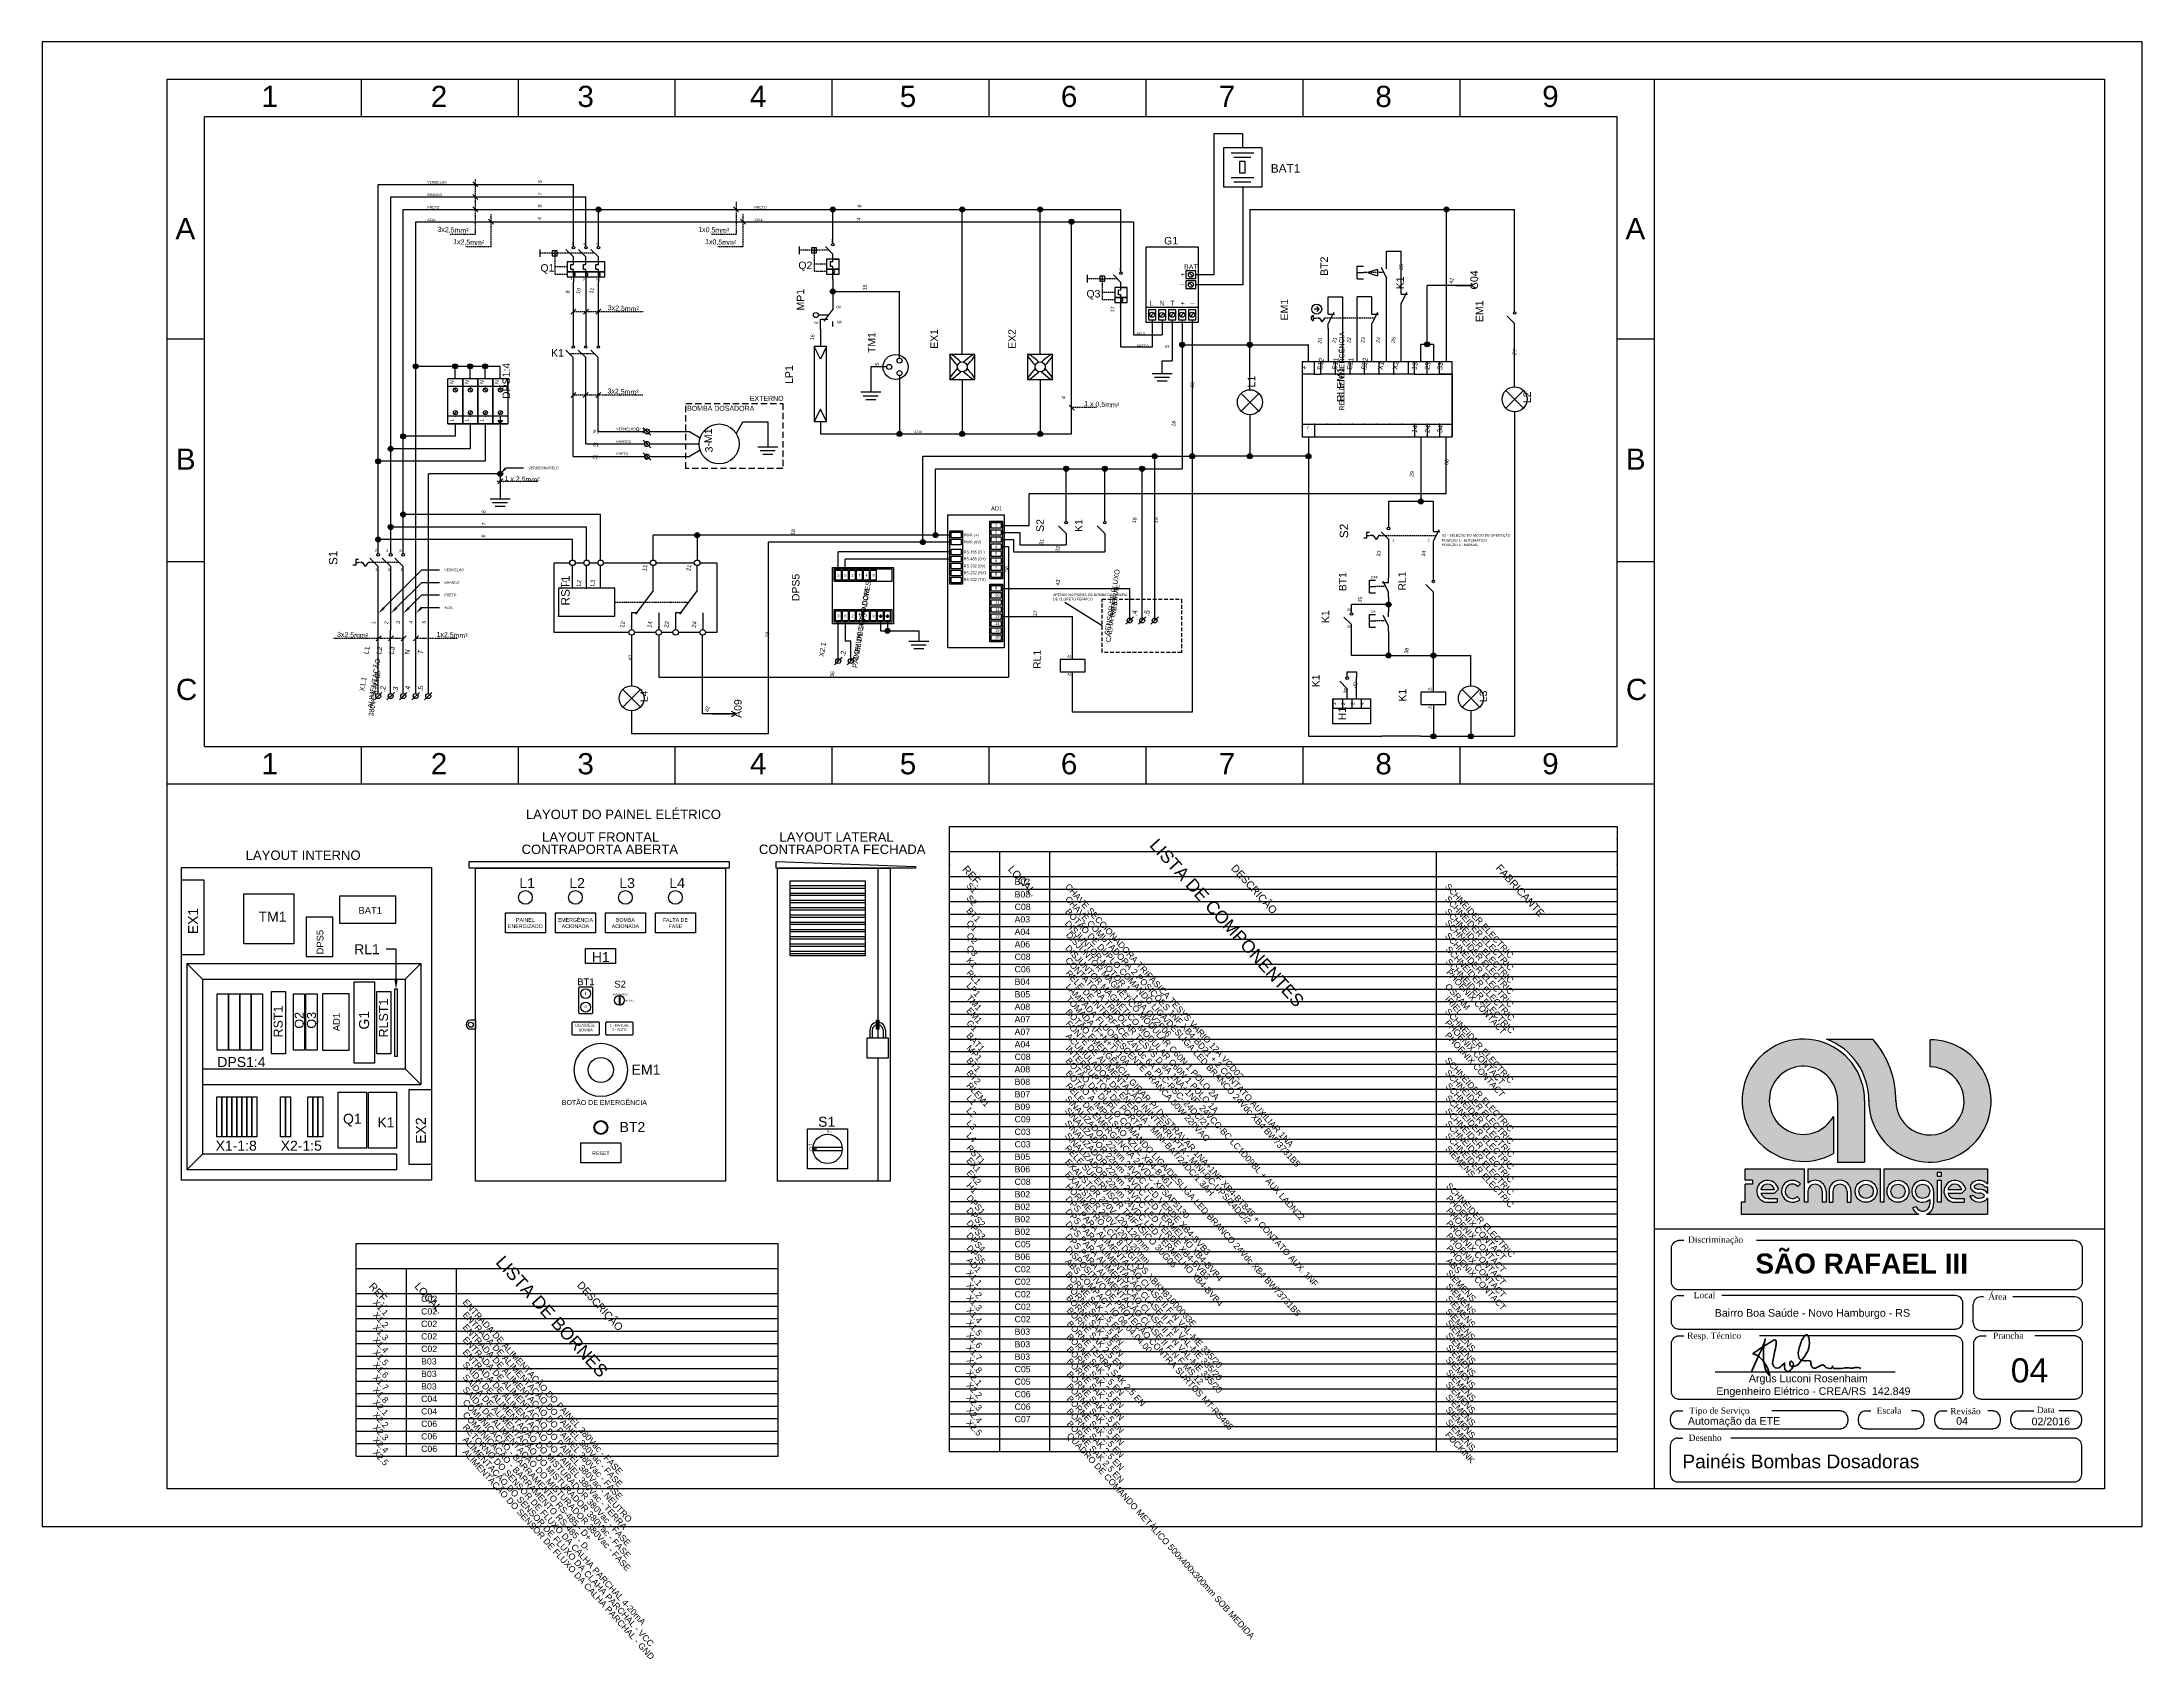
# Model space of a CAD drawing. Header units: millimetres. Extents: x 100 to 940, y 47 to 694.
import ezdxf
from ezdxf import colors
from ezdxf.entities.mleader import LeaderData, LeaderLine
from ezdxf.enums import TextEntityAlignment as Align
from ezdxf.math import Vec2, Vec3

# ---------------------------------------------------------------- set-up
doc = ezdxf.new("R2010")
doc.units = ezdxf.units.MM
doc.linetypes.add('DASHED', pattern=[0.75, 0.5, -0.25])
doc.layers.add('selo', color=7, linetype='Continuous')
doc.styles.add('Annotative', font='arial.ttf')
doc.styles.add('Notes', font='arial.ttf', dxfattribs={"height": 3})
doc.styles.get("Standard").update_dxf_attribs({"font": 'arial.ttf'})

msp = doc.modelspace()

# ---------------------------------------------------------------- texts
for s, height, style, p in [('1', 8.48, 'Notes', (187.8, 667.93)), ('2', 8.48, 'Notes', (255.51, 667.93)), ('3', 8.48, 'Notes', (314.16, 667.93)), ('4', 8.48, 'Notes', (383.17, 667.93)), ('5', 8.48, 'Notes', (443.11, 667.93)), ('6', 8.48, 'Notes', (507.55, 667.93)), ('7', 8.48, 'Notes', (570.69, 667.93)), ('8', 8.48, 'Notes', (633.34, 667.93)), ('9', 8.48, 'Notes', (700.07, 667.93)), ('VERMELHO', 1, 'Annotative', (254.12, 637.28)), ('BRANCO', 1, 'Annotative', (254.12, 632.28)), ('A', 8.48, 'Notes', (153.39, 615.03)), ('AZUL', 1, 'Annotative', (254.12, 622.28)), ('PRETO', 1, 'Annotative', (254.12, 627.28)), ('AZUL', 1, 'Annotative', (385.01, 622.28)), ('PRETO', 1, 'Annotative', (385.01, 627.28)), ('A', 8.48, 'Notes', (733.39, 615.03)), ('2', 1, 'Notes', (311.82, 612.73)), ('4', 1, 'Notes', (316.46, 612.59)), ('6', 1, 'Notes', (321.68, 612.59)), ('2', 1, 'Notes', (415.52, 613.9)), ('G1', 3, 'Notes', (548.85, 612.93)), ('Q1', 3, 'Notes', (299.38, 602.06)), ('Q2', 3, 'Notes', (402.54, 603.08)), ('BAT', 2, 'Notes', (556.84, 602.91)), ('1', 1, 'Notes', (311.39, 598.68)), ('3', 1, 'Notes', (316.33, 598.55)), ('5', 1, 'Notes', (321.55, 598.55)), ('1', 1, 'Notes', (415.66, 599.56)), ('2', 1, 'Notes', (530.75, 602.52)), ('_', 2, 'Notes', (555.41, 597.28)), ('+', 2, 'Notes', (555.41, 599.87)), ('CM', 1, 'Notes', (417.6, 587.39)), ('Q3', 3, 'Notes', (517.78, 591.71)), ('1', 1, 'Notes', (530.89, 588.18)), ('L', 2, 'Notes', (542.92, 588.41)), ('N', 2, 'Notes', (547.06, 588.41)), ('T', 2, 'Notes', (551.34, 588.41)), ('+', 2, 'Notes', (555.41, 588.41)), ('_', 2, 'Notes', (559.4, 589.89)), ('NF', 1, 'Notes', (408.99, 581.08)), ('NA', 1, 'Notes', (417.98, 581.4)), ('AZUL', 1, 'Annotative', (537.83, 576.81)), ('PRETO', 1, 'Annotative', (537.83, 571.81)), ('K1', 3, 'Notes', (303.62, 568.04)), ('BOMBA DOSADORA', 2, 'Notes', (358.04, 546.36)), ('EXTERNO', 2, 'Notes', (383.13, 550.33)), ('VERMELHO', 1, 'Annotative', (329.71, 538.62)), ('AZUL', 1, 'Annotative', (448.88, 537.44)), ('B', 8.48, 'Notes', (153.57, 522.79)), ('BRANCO', 1, 'Annotative', (329.71, 533.62)), ('PRETO', 1, 'Annotative', (329.71, 528.62)), ('B', 8.48, 'Notes', (733.57, 522.79)), ('S2 - SELEÇÃO DO MODO DE OPERAÇÃO', 1, 'Notes', (659.95, 496.07)), ('1', 1, 'Notes', (640.06, 494.19)), ('2', 1, 'Notes', (654.2, 494.19)), ('POSIÇÃO 1 - AUTOMÁTICO', 1, 'Notes', (659.95, 494.01)), ('POSIÇÃO 2 - MANUAL', 1, 'Notes', (659.95, 492.26)), ('OFF', 1, 'Notes', (631.55, 479.26)), ('APENAS NO PAINEL DA BOMBA DOSADORA', 1, 'Notes', (504.48, 472.28)), ('DE CLORETO FÉRRICO ', 1, 'Notes', (504.48, 470.54)), ('34', 1, 'Notes', (621.9, 466.32)), ('ON', 1, 'Notes', (631.55, 465.57)), ('33', 1, 'Notes', (621.96, 459.5)), ('A1', 1, 'Notes', (510.08, 447.63)), ('C', 8.48, 'Notes', (153.57, 430.66)), ('A2', 1, 'Notes', (510.12, 440.4)), ('C', 8.48, 'Notes', (733.57, 430.66)), ('A1', 1, 'Notes', (654.4, 434.55)), ('A2', 1, 'Notes', (654.43, 427.33)), ('1', 8.48, 'Notes', (187.8, 400.93)), ('2', 8.48, 'Notes', (255.51, 400.93)), ('3', 8.48, 'Notes', (314.16, 400.93)), ('4', 8.48, 'Notes', (383.17, 400.93)), ('5', 8.48, 'Notes', (443.11, 400.93)), ('6', 8.48, 'Notes', (507.55, 400.93)), ('7', 8.48, 'Notes', (570.69, 400.93)), ('8', 8.48, 'Notes', (633.34, 400.93)), ('9', 8.48, 'Notes', (700.07, 400.93)), ('B02', 2.5, 'Notes', (489.04, 356.66)), ('B08', 2.5, 'Notes', (489.04, 351.66)), ('BAT1', 2.7, 'Annotative', (226.56, 345.12)), ('C08', 2.5, 'Notes', (489.04, 346.66)), ('A03', 2.5, 'Notes', (489.04, 341.66)), ('A04', 2.5, 'Notes', (489.04, 336.66)), ('A06', 2.5, 'Notes', (489.04, 331.66)), ('C08', 2.5, 'Notes', (489.04, 326.66)), ('BT1', 2.7, 'Annotative', (314.12, 316.54)), ('C06', 2.5, 'Notes', (489.04, 321.66)), ('I', 1.35, 'Annotative', (317.2, 312.58)), ('AUTOMATICO', 0.675, 'Annotative', (328.24, 312.44)), ('S2', 2.7, 'Annotative', (328.95, 315.61)), ('MANUAL', 0.675, 'Annotative', (333, 310.13)), ('B04', 2.5, 'Notes', (489.04, 316.66)), ('B05', 2.5, 'Notes', (489.04, 311.66)), ('o', 1.35, 'Annotative', (316.94, 307.41)), ('A08', 2.5, 'Notes', (489.04, 306.66)), ('A07', 2.5, 'Notes', (489.04, 301.66)), ('A07', 2.5, 'Notes', (489.04, 296.66)), ('A04', 2.5, 'Notes', (489.04, 291.66)), ('C08', 2.5, 'Notes', (489.04, 286.66)), ('A08', 2.5, 'Notes', (489.04, 281.66)), ('B08', 2.5, 'Notes', (489.04, 276.66)), ('B07', 2.5, 'Notes', (489.04, 271.66)), ('B09', 2.5, 'Notes', (489.04, 266.66)), ('C09', 2.5, 'Notes', (489.04, 261.66)), ('X1-1:8', 4.005, 'Annotative', (169.44, 250.34)), ('X2-1:5', 4.005, 'Annotative', (195.47, 250.31)), ('C03', 2.5, 'Notes', (489.04, 256.66)), ('C03', 2.5, 'Notes', (489.04, 251.66)), ('B05', 2.5, 'Notes', (489.04, 246.66)), ('B06', 2.5, 'Notes', (489.04, 241.66)), ('C08', 2.5, 'Notes', (489.04, 236.66)), ('B02', 2.5, 'Notes', (489.04, 231.66)), ('B02', 2.5, 'Notes', (489.04, 226.66)), ('B02', 2.5, 'Notes', (489.04, 221.66)), ('B02', 2.5, 'Notes', (489.04, 216.66)), ('C05', 2.5, 'Notes', (489.04, 211.66)), ('C02', 2.5, 'Notes', (489.04, 201.66)), ('B06', 2.5, 'Notes', (489.04, 206.66)), ('C02', 2.5, 'Notes', (489.04, 196.66)), ('C02', 2.5, 'Notes', (489.04, 191.66)), ('C02', 2.5, 'Notes', (251.65, 189.79)), ('C02', 2.5, 'Notes', (251.65, 184.79)), ('C02', 2.5, 'Notes', (489.04, 186.66)), ('C02', 2.5, 'Notes', (251.65, 179.79)), ('C02', 2.5, 'Notes', (251.65, 174.79)), ('C02', 2.5, 'Notes', (489.04, 181.66)), ('B03', 2.5, 'Notes', (489.04, 176.66)), ('C02', 2.5, 'Notes', (251.65, 169.79)), ('B03', 2.5, 'Notes', (489.04, 171.66)), ('B03', 2.5, 'Notes', (489.04, 166.66)), ('B03', 2.5, 'Notes', (251.65, 164.79)), ('B03', 2.5, 'Notes', (251.65, 159.79)), ('C05', 2.5, 'Notes', (489.04, 161.66)), ('C04', 2.5, 'Notes', (251.65, 149.79)), ('B03', 2.5, 'Notes', (251.65, 154.79)), ('C05', 2.5, 'Notes', (489.04, 156.66)), ('C06', 2.5, 'Notes', (489.04, 151.66)), ('C04', 2.5, 'Notes', (251.65, 144.79)), ('C06', 2.5, 'Notes', (489.04, 146.66)), ('C07', 2.5, 'Notes', (489.04, 141.66)), ('C06', 2.5, 'Notes', (251.65, 139.79)), ('C06', 2.5, 'Notes', (251.65, 134.79)), ('C06', 2.5, 'Notes', (251.65, 129.79))]:
    msp.add_text(s, height=height, dxfattribs=dict(style=style)).set_placement(p)
at = {"style": 'Notes'}
for s, height, rotation, p in [('6', 1.5, 80.89904, (299.95, 637.97)), ('7', 1.5, 80.89904, (300.05, 633)), ('4', 1.5, 80.89904, (299.67, 623.18)), ('8', 1.5, 80.89904, (299.89, 628.25)), ('4', 1.5, 80.89904, (427.5, 622.93)), ('8', 1.5, 80.89904, (427.73, 628.23)), ('25', 1.5, 80.89904, (644.38, 603.81)), ('15', 1.5, 80.89904, (429.86, 595.65)), ('42', 1.5, 80.89904, (664.5, 598.27)), ('9', 1.5, 80.89904, (311.03, 593.78)), ('10', 1.5, 80.89904, (315.35, 594.26)), ('11', 1.5, 80.89904, (320.56, 594.38)), ('17', 1.5, 80.89904, (528.96, 586.83)), ('16', 1.5, 80.89904, (408.83, 575.67)), ('5', 1.5, 80.89904, (550.73, 572.01)), ('20', 1.5, 80.89904, (611.92, 574.32)), ('21', 1.5, 80.89904, (617.74, 574.59)), ('22', 1.5, 80.89904, (623.56, 574.59)), ('23', 1.5, 80.89904, (629.12, 574.59)), ('24', 1.5, 80.89904, (635.21, 574.59)), ('26', 1.5, 80.89904, (641.29, 574.59)), ('5', 1.5, 80.89904, (434.76, 564.87)), ('+', 2, 80.89904, (605.93, 563.45)), ('S12', 2, 80.89904, (612.41, 564.92)), ('S11', 2, 80.89904, (618.29, 565.04)), ('S21', 2, 80.89904, (624.29, 565.04)), ('S22', 2, 80.89904, (630.04, 565.04)), ('X1', 2, 80.89904, (636.53, 564.31)), ('X2', 2, 80.89904, (642.4, 564.43)), ('13', 2, 80.89904, (650.09, 564.17)), ('23', 2, 80.89904, (655.23, 564.17)), ('33', 2, 80.89904, (660.25, 564.17)), ('27', 1.5, 80.89904, (689.79, 569.78)), ('N', 1.5, 80.89904, (264.67, 557.75)), ('N', 1.5, 80.89904, (270.67, 557.75)), ('N', 1.5, 80.89904, (276.67, 557.75)), ('N', 1.5, 80.89904, (282.67, 557.75)), ('19', 1.5, 80.89904, (560.78, 556.64)), ('4', 1.5, 80.89904, (509.33, 551.57)), ('L', 1.5, 80.89904, (264.67, 542.62)), ('L', 1.5, 80.89904, (270.67, 542.62)), ('L', 1.5, 80.89904, (276.67, 542.62)), ('14', 1.5, 170.89904, (321.72, 538.76)), ('X1.6', 2, 170.89904, (340.46, 539.38)), ('18', 1.5, 80.89904, (553.37, 541.13)), ('_', 2, 80.89904, (605.9, 539.81)), ('14', 2, 80.89904, (650.1, 538.98)), ('24', 2, 80.89904, (655.24, 538.98)), ('34', 2, 80.89904, (660.26, 538.98)), ('13', 1.5, 170.89904, (321.72, 533.51)), ('.7', 2, 170.89904, (342.3, 533.85)), ('12', 1.5, 170.89904, (321.5, 528.49)), ('.8', 2, 170.89904, (342.3, 528.68)), ('29', 1.5, 80.89904, (648.66, 520.99)), ('30', 1.5, 80.89904, (662.61, 525.73)), ('6', 1.5, 80.89904, (277.4, 505.91)), ('8', 1.5, 80.89904, (277.34, 496.19)), ('7', 1.5, 80.89904, (277.51, 500.94)), ('18', 1.5, 80.89904, (401.09, 497.78)), ('18', 1.5, 80.89904, (537.69, 502.46)), ('19', 1.5, 80.89904, (546.22, 502.46)), ('31', 1.5, 80.89904, (500.58, 493.84)), ('32', 1.5, 80.89904, (507.05, 491.03)), ('33', 1.5, 80.89904, (635.39, 489.18)), ('34', 1.5, 80.89904, (653.35, 489.18)), ('36', 1.5, 80.89904, (486.76, 482.9)), ('SENSOR DE FLUXO', 2, 80.89904, (529.05, 469.66)), ('PAINEL DE SOPRADORES', 2, 80.89904, (428.84, 460.68)), ('COMUNICAÇÃO COM', 2, 80.89904, (428.67, 460.75)), ('43', 1.5, 80.89904, (507.05, 477.56)), ('CALHA PARCHAL', 2, 80.89904, (529.22, 465.14)), ('35', 1.5, 80.89904, (627.99, 470.75)), ('2', 1.5, 80.89904, (238.5, 461.51)), ('3', 1.5, 80.89904, (243.24, 461.55)), ('4', 1.5, 80.89904, (248.33, 461.69)), ('5', 1.5, 80.89904, (253.47, 461.69)), ('37', 1.5, 80.89904, (498.11, 465.21)), ('X2.3', 2, 80.89904, (529.76, 466.97)), ('.4', 2, 80.89904, (537.97, 465.31)), ('.5', 2, 80.89904, (542.97, 465.31)), ('1', 1.5, 80.89904, (233.31, 461.46)), ('19', 1.5, 80.89904, (390.84, 456.66)), ('ALIMENTAÇÃO', 2, 80.89904, (233.77, 437.2)), ('41', 1.5, 80.89904, (336.02, 447.62)), ('X2.1', 2, 80.89904, (413.2, 450.75)), ('.2', 2, 80.89904, (421.4, 449.09)), ('38', 1.5, 80.89904, (646.56, 450.29)), ('X1.1', 2, 80.89904, (229.37, 436.86)), ('380VCA 60HZ', 2, 80.89904, (233.94, 432.88)), ('36', 1.5, 80.89904, (416.82, 440.92)), ('40', 1.5, 80.89904, (626.01, 436.55)), ('.2', 2, 80.89904, (237.31, 435)), ('.3', 2, 80.89904, (242.33, 434.74)), ('.4', 2, 80.89904, (247.18, 435.04)), ('.5', 2, 80.89904, (252.36, 435.04)), ('1', 1.5, 80.89904, (617.49, 429.09)), ('2', 1.5, 80.89904, (621.24, 429.09)), ('39', 1.5, 80.89904, (622.26, 434.29)), ('3', 1.5, 80.89904, (624.99, 429.09)), ('4', 1.5, 80.89904, (628.74, 429.09)), ('42', 1.5, 80.89904, (366.88, 426.91))]:
    msp.add_text(s, height=height, rotation=rotation, dxfattribs=at).set_placement(p, align=Align.CENTER)
at = {"lineweight": 30, "style": 'Notes'}
for s, height, p in [('BAT1', 3.375, (591.52, 641.68)), ('2', 1.12, (233.13, 490.02)), ('4', 1.12, (237.72, 489.86)), ('6', 1.12, (242.97, 489.86)), ('1', 1.12, (233.28, 482.39)), ('3', 1.12, (238.21, 482.24)), ('5', 1.12, (243.46, 482.24))]:
    msp.add_text(s, height=height, dxfattribs=at).set_placement(p)
for s, height, rotation, style, p in [('3x2,5mm²', 2, 357.27678, 'Notes', (258.15, 618.01)), ('1x2,5mm²', 2, 357.27678, 'Notes', (264.43, 613.12)), ('1x0,5mm²', 2, 357.27678, 'Notes', (362.45, 618.02)), ('1x0,5mm²', 2, 357.27678, 'Notes', (365.21, 613.12)), ('BT2', 3, 90, 'Notes', (614.37, 600.37)), ('K1', 3, 90, 'Notes', (644.74, 594.98)), ('C04', 3, 90, 'Notes', (674.35, 594.86)), ('3x2,5mm²', 2, 357.27678, 'Notes', (326.28, 586.66)), ('MP1', 3, 90, 'Notes', (404.88, 586.51)), ('EM1', 3, 90, 'Notes', (598.46, 582.52)), ('EM1', 3, 90, 'Notes', (676.48, 581.87)), ('TM1', 3, 90, 'Notes', (433.38, 569.5)), ('EX1', 3, 90, 'Notes', (458.38, 571.18)), ('EX2', 3, 90, 'Notes', (489.53, 571.18)), ('RELE DE EMERGÊNCIA', 2, 90, 'Notes', (620.94, 546.49)), ('DPS1:4', 3, 90, 'Notes', (287.21, 551.11)), ('LP1', 3, 90, 'Notes', (400.34, 557.15)), ('RLEM1', 3, 90, 'Notes', (620.94, 549.8)), ('3x2,5mm²', 2, 357.27678, 'Notes', (326.19, 553.34)), ('L1', 3, 90, 'Notes', (585.32, 555.75)), ('1 x 0,5mm²', 2, 357.27678, 'Notes', (516.84, 548.3)), ('L2', 3, 90, 'Notes', (695.54, 549.39)), ('M1', 3, 90, 'Notes', (367.99, 533.45)), ('3~', 3, 90, 'Notes', (368.26, 529.72)), ('1 x 2,5mm²', 2, 357.27678, 'Notes', (284.99, 518.34)), ('S2', 3, 90, 'Notes', (500.73, 497.92)), ('K1', 3, 90, 'Notes', (516.17, 497.92)), ('DPS5', 3, 90, 'Notes', (402.99, 470.22)), ('BT1', 3, 90, 'Notes', (621.75, 474.18)), ('RL1', 3, 90, 'Notes', (645.52, 474.43)), ('K1', 3, 90, 'Notes', (614.87, 461.44)), ('3x2,5mm²', 2, 357.27678, 'Notes', (217.97, 455.96)), ('1x2,5mm²', 2, 357.27678, 'Notes', (257.78, 455.96)), ('L1', 2, 80.89904, 'Notes', (230.62, 448.89)), ('L2', 2, 80.89904, 'Notes', (235.62, 448.89)), ('L3', 2, 80.89904, 'Notes', (240.62, 448.89)), ('N', 2, 80.89904, 'Notes', (246.95, 448.74)), ('T', 2, 80.89904, 'Notes', (252.24, 448.89)), ('RL1', 3, 90, 'Notes', (499.52, 443.08)), ('K1', 3, 90, 'Notes', (611.05, 435.73)), ('L4', 3, 90, 'Notes', (342.33, 429.77)), ('A09', 3, 90, 'Notes', (379.85, 423.5)), ('K1', 3, 90, 'Notes', (645.68, 430.01)), ('L3', 3, 90, 'Notes', (678.04, 429.77)), ('H1', 3, 90, 'Notes', (621.59, 422.56)), ('LISTA DE COMPONENTES', 5, 312.16458, 'Notes', (542.72, 372.35)), ('REF.', 3, 312.16458, 'Notes', (467.88, 362.75)), ('LOCAL.', 3, 312.16458, 'Notes', (486.16, 362.75)), ('DESCRIÇÃO', 3, 312.16458, 'Notes', (575.41, 363.21)), ('FABRICANTE', 3, 312.16458, 'Notes', (681.23, 363.24)), ('S1', 2.5, 312.16458, 'Notes', (469.58, 356.24)), ('CHAVE SECCIONADORA TRIFÁSICA TESYS VARIO 12A VCD02', 2.5, 312.16458, 'Notes', (509.1, 355.82)), ('SCHNEIDER ELECTRIC', 2.5, 312.16458, 'Notes', (661.01, 355.84)), ('EX1', 4.005, 90, 'Annotative', (162.46, 336.93)), ('S2', 2.5, 312.16458, 'Notes', (469.58, 351.24)), ('BT1', 2.5, 312.16458, 'Notes', (469.58, 346.24)), ('BOTÃO DE DUPLO COMANDO LIGA/DESLIGA LED BRANCO 24Vdc XB4 BW73731B5', 2.5, 312.16458, 'Notes', (509.1, 345.82)), ('CHAVE COMUTADORA 2 POSIÇÕES 1NF XB4-BD21 + 2 CONTATO AUXILIAR 1NA', 2.5, 312.16458, 'Notes', (509.1, 350.82)), ('SCHNEIDER ELECTRIC', 2.5, 312.16458, 'Notes', (661.01, 350.84)), ('SCHNEIDER ELECTRIC', 2.5, 312.16458, 'Notes', (661.01, 345.84)), ('DPS5', 2.7, 90, 'Annotative', (212.58, 328.84)), ('Q1', 2.5, 312.16458, 'Notes', (469.58, 341.24)), ('Q2', 2.5, 312.16458, 'Notes', (469.58, 336.24)), ('DISJUNTOR-MOTOR 1...1,6A GV2P06', 2.5, 312.16458, 'Notes', (508.96, 341.03)), ('DISJUNTOR MAGNÉTICO MODULAR C60N 1 POLO 2A', 2.5, 312.16458, 'Notes', (509.39, 336.5)), ('SCHNEIDER ELECTRIC', 2.5, 312.16458, 'Notes', (661.01, 341.33)), ('SCHNEIDER ELECTRIC', 2.5, 312.16458, 'Notes', (661.01, 336.17)), ('K1', 2.5, 312.16458, 'Notes', (469.58, 326.24)), ('Q3', 2.5, 312.16458, 'Notes', (469.58, 331.24)), ('DISJUNTOR MAGNÉTICO MODULAR C60N 1 POLO 1A', 2.5, 312.16458, 'Notes', (509.14, 331.23)), ('SCHNEIDER ELECTRIC', 2.5, 312.16458, 'Notes', (661.31, 330.76)), ('RL1', 2.5, 312.16458, 'Notes', (469.58, 321.24)), ('RELE DE INTERFACE 24Vdc 6A PLC-RSC- 24DC/21', 2.5, 312.16458, 'Notes', (509.24, 321.18)), ('CONTATORA TRIPOLAR TESYS D 9A 1NA+1NF  24VCC\xadBC LC1D09BL + AUX LADN22', 2.5, 312.16458, 'Notes', (509.12, 326.39)), ('SCHNEIDER ELECTRIC', 2.5, 312.16458, 'Notes', (661.31, 325.76)), ('PHOENIX CONTACT', 2.5, 312.16458, 'Notes', (661.47, 321.51)), ('RLST1', 3.587, 90, 'Annotative', (238.38, 295.61)), ('LP1', 2.5, 312.16458, 'Notes', (469.58, 316.24)), ('TM1', 2.5, 312.16458, 'Notes', (469.58, 311.24)), ('LÂMPADA FLUORESCENTE BRANCA 50W 220VAC', 2.5, 312.16458, 'Notes', (509.34, 315.75)), ('TOMADA (F+N+T) 10A', 2.5, 312.16458, 'Notes', (509.34, 310.85)), ('IRIEL', 2.5, 312.16458, 'Notes', (661.01, 310.84)), ('OSRAM', 2.5, 312.16458, 'Notes', (661.01, 315.84)), ('RST1', 3.587, 90, 'Annotative', (196.24, 295.61)), ('Q2', 3.587, 90, 'Annotative', (204.67, 299.16)), ('Q3', 3.587, 90, 'Annotative', (209.58, 299.16)), ('AD1', 2.7, 90, 'Annotative', (219.13, 298.12)), ('G1', 4.005, 90, 'Annotative', (230.84, 298.8)), ('EM1', 2.5, 312.16458, 'Notes', (469.58, 306.24)), ('BOTÃO EMERGÊNCIA GIRAR P/ DESTRAVAR 1NA+1NF XB4-BT845 + CONTATO AUX. 1NF', 2.5, 312.16458, 'Notes', (509.28, 305.67)), ('FONTE DE ALIMENTAÇÃO ININTERRUPTA - MINI-DC-UPS/24DC/2', 2.5, 312.16458, 'Notes', (509.31, 301)), ('SCHNEIDER ELECTRIC', 2.5, 312.16458, 'Notes', (661.01, 305.84)), ('PHOENIX CONTACT', 2.5, 312.16458, 'Notes', (661.01, 301.33)), ('BAT1', 2.5, 312.16458, 'Notes', (469.58, 296.24)), ('G1', 2.5, 312.16458, 'Notes', (469.58, 301.24)), ('ACUMULADOR DE ENERGIA - MINI-BAT/24DC/1.3AH', 2.5, 312.16458, 'Notes', (509.31, 296)), ('PHOENIX CONTACT', 2.5, 312.16458, 'Notes', (661.01, 296.33)), ('MP1', 2.5, 312.16458, 'Notes', (469.58, 291.24)), ('BT1', 2.5, 312.16458, 'Notes', (469.58, 286.24)), ('BOTÃO DE DUPLO COMANDO LIGA/DESLIGA LED BRANCO 24Vdc XB4 BW73731B5', 2.5, 312.16458, 'Notes', (509.28, 286.13)), ('INTERRUPTOR DE PORTA', 2.5, 312.16458, 'Notes', (509.27, 291.07)), ('SCHNEIDER ELECTRIC', 2.5, 312.16458, 'Notes', (661.01, 286.33)), ('BT2', 2.5, 312.16458, 'Notes', (469.58, 281.24)), ('RLEM1', 2.5, 312.16458, 'Notes', (469.58, 276.24)), ('RELE DE EMERGENCIA 24VDC XPSAF5130', 2.5, 312.16458, 'Notes', (509.23, 276.11)), ('BOTÃO A IMPULSÃO AZUL XB4-BA61', 2.5, 312.16458, 'Notes', (509.28, 281.13)), ('SCHNEIDER ELECTRIC', 2.5, 312.16458, 'Notes', (661.01, 281.33)), ('SCHNEIDER ELECTRIC', 2.5, 312.16458, 'Notes', (661.25, 276.1)), ('L1', 2.5, 312.16458, 'Notes', (469.58, 271.24)), ('SINALIZADOR 22mm 24VDC LED VERDE XB4-BVB3', 2.5, 312.16458, 'Notes', (509.07, 270.91)), ('SCHNEIDER ELECTRIC', 2.5, 312.16458, 'Notes', (661.15, 271.21)), ('EX2', 4.005, 90, 'Annotative', (253.54, 253.07)), ('L2', 2.5, 312.16458, 'Notes', (469.58, 266.24)), ('L3', 2.5, 312.16458, 'Notes', (469.58, 261.24)), ('SINALIZADOR 22mm 24VDC LED VERMELHO XB4-BVB4', 2.5, 312.16458, 'Notes', (508.95, 266.15)), ('SINALIZADOR 22mm 24VDC LED VERDE XB4-BVB3', 2.5, 312.16458, 'Notes', (508.95, 261.15)), ('SCHNEIDER ELECTRIC', 2.5, 312.16458, 'Notes', (661.11, 266)), ('SCHNEIDER ELECTRIC', 2.5, 312.16458, 'Notes', (661.11, 261)), ('L4', 2.5, 312.16458, 'Notes', (469.58, 256.24)), ('RST1', 2.5, 312.16458, 'Notes', (469.58, 251.24)), ('SINALIZADOR 22mm 24VDC LED VERMELHO XB4-BVB4', 2.5, 312.16458, 'Notes', (508.95, 256.15)), ('RELE SUPERVISOR TRIFÁSICO 3UG06', 2.5, 312.16458, 'Notes', (508.95, 251.15)), ('SCHNEIDER ELECTRIC', 2.5, 312.16458, 'Notes', (661.11, 256)), ('SIEMENS', 2.5, 312.16458, 'Notes', (661.11, 251)), ('EX1', 2.5, 312.16458, 'Notes', (469.58, 246.24)), ('EXAUSTOR 220V 120x120mm', 2.5, 312.16458, 'Notes', (509.03, 245.67)), ('EX2', 2.5, 312.16458, 'Notes', (469.58, 241.24)), ('H1', 2.5, 312.16458, 'Notes', (469.58, 236.24)), ('EXAUSTOR 220V 120x120mm', 2.5, 312.16458, 'Notes', (509.03, 240.67)), ('HORÍMETRO LCD 8 DÍGITOS XBKH81000033E ', 2.5, 312.16458, 'Notes', (509.2, 235.8)), ('SCHNEIDER ELECTRIC', 2.5, 312.16458, 'Notes', (661.47, 236.08)), ('DPS1', 2.5, 312.16458, 'Notes', (469.58, 231.24)), ('DPS2', 2.5, 312.16458, 'Notes', (469.58, 226.24)), ('DPS PARA ALIMENTAÇÃO CLASE II F-N VAL-ME 335/20', 2.5, 312.16458, 'Notes', (509.2, 230.8)), ('DPS PARA ALIMENTAÇÃO CLASE II F-N VAL-ME 335/20', 2.5, 312.16458, 'Notes', (509.2, 225.8)), ('PHOENIX CONTACT', 2.5, 312.16458, 'Notes', (661.47, 231.08)), ('PHOENIX CONTACT', 2.5, 312.16458, 'Notes', (661.47, 226.08)), ('DPS3', 2.5, 312.16458, 'Notes', (469.58, 221.24)), ('DPS PARA ALIMENTAÇÃO CLASE II F-N VAL-ME 335/20', 2.5, 312.16458, 'Notes', (509.2, 220.8)), ('PHOENIX CONTACT', 2.5, 312.16458, 'Notes', (661.47, 221.08)), ('DPS4', 2.5, 312.16458, 'Notes', (469.58, 216.24)), ('DPS5', 2.5, 312.16458, 'Notes', (469.58, 211.24)), ('DPS PARA ALIMENTAÇÃO CLASE II F-N F-MS 12', 2.5, 312.16458, 'Notes', (509.2, 215.8)), ('DISPOSITIVO DE PROTEÇÃO CONTRA SURTOS MT-RS485', 2.5, 312.16458, 'Notes', (509.2, 210.8)), ('PHOENIX CONTACT', 2.5, 312.16458, 'Notes', (661.47, 216.08)), ('PHOENIX CONTACT', 2.5, 312.16458, 'Notes', (661.47, 211.08)), ('LISTA DE BORNES', 5, 312.16458, 'Notes', (281.15, 205.48)), ('AD1', 2.5, 312.16458, 'Notes', (469.58, 206.24)), ('X1.1', 2.5, 312.16458, 'Notes', (469.58, 201.24)), ('ABS COMPACT IO 08.04.04.00', 2.5, 312.16458, 'Notes', (509.2, 205.8)), ('BORNE SAK 2.5 EN', 2.5, 312.16458, 'Notes', (509.24, 200.67)), ('ABS', 2.5, 312.16458, 'Notes', (661.47, 206.08)), ('SIEMENS', 2.5, 312.16458, 'Notes', (661.43, 201.27)), ('REF.', 3, 312.16458, 'Notes', (230.5, 195.89)), ('LOCAL.', 3, 312.16458, 'Notes', (248.77, 195.89)), ('DESCRIÇÃO', 3, 312.16458, 'Notes', (313.79, 196.35)), ('X1.2', 2.5, 312.16458, 'Notes', (469.58, 196.24)), ('BORNE SAK 2.5 EN', 2.5, 312.16458, 'Notes', (509.48, 195.81)), ('SIEMENS', 2.5, 312.16458, 'Notes', (661.45, 195.9)), ('X1.1', 2.5, 312.16458, 'Notes', (232.19, 189.37)), ('X1.2', 2.5, 312.16458, 'Notes', (232.19, 184.37)), ('ENTRADA DE ALIMENTAÇÃO DO PAINEL 380Vac - FASE', 2.5, 312.16458, 'Notes', (268.09, 189.53)), ('ENTRADA DE ALIMENTAÇÃO DO PAINEL 380Vac - FASE', 2.5, 312.16458, 'Notes', (268.09, 184.53)), ('X1.3', 2.5, 312.16458, 'Notes', (469.58, 191.24)), ('X1.4', 2.5, 312.16458, 'Notes', (469.58, 186.24)), ('BORNE SAK 2.5 EN', 2.5, 312.16458, 'Notes', (509.48, 191.25)), ('BORNE SAK 2.5 EN', 2.5, 312.16458, 'Notes', (509.66, 186.28)), ('SIEMENS', 2.5, 312.16458, 'Notes', (661.13, 185.81)), ('SIEMENS', 2.5, 312.16458, 'Notes', (661.28, 190.93)), ('X1.3', 2.5, 312.16458, 'Notes', (232.19, 179.37)), ('ENTRADA DE ALIMENTAÇÃO DO PAINEL 380Vac - FASE', 2.5, 312.16458, 'Notes', (268.09, 179.53)), ('X1.5', 2.5, 312.16458, 'Notes', (469.58, 181.24)), ('X1.6', 2.5, 312.16458, 'Notes', (469.58, 176.24)), ('BORNE TERRA SAK 2.5 EN', 2.5, 312.16458, 'Notes', (509.7, 180.95)), ('BORNE SAK 2.5 EN', 2.5, 312.16458, 'Notes', (509.69, 175.7)), ('SIEMENS', 2.5, 312.16458, 'Notes', (661.28, 181.24)), ('SIEMENS', 2.5, 312.16458, 'Notes', (661.3, 176.27)), ('X1.4', 2.5, 312.16458, 'Notes', (232.19, 174.37)), ('X1.5', 2.5, 312.16458, 'Notes', (232.19, 169.37)), ('ENTRADA DE ALIMENTAÇÃO DO PAINEL 380Vac - NEUTRO', 2.5, 312.16458, 'Notes', (268.09, 174.53)), ('ENTRADA DE ALIMENTAÇÃO DO PAINEL 380Vac - TERRA', 2.5, 312.16458, 'Notes', (268.09, 169.53)), ('X1.7', 2.5, 312.16458, 'Notes', (469.58, 171.24)), ('BORNE SAK 2.5 EN', 2.5, 312.16458, 'Notes', (509.69, 170.73)), ('SIEMENS', 2.5, 312.16458, 'Notes', (661.4, 171.39)), ('X1.6', 2.5, 312.16458, 'Notes', (232.19, 164.37)), ('X1.7', 2.5, 312.16458, 'Notes', (232.19, 159.37)), ('SAÍDA DE ALIMENTAÇÃO DO MISTURADOR 380Vac - FASE', 2.5, 312.16458, 'Notes', (268.09, 164.53)), ('SAÍDA DE ALIMENTAÇÃO DO MISTURADOR 380Vac - FASE', 2.5, 312.16458, 'Notes', (268.09, 159.53)), ('X1.8', 2.5, 312.16458, 'Notes', (469.58, 166.24)), ('X2.1', 2.5, 312.16458, 'Notes', (469.58, 161.24)), ('BORNE SAK 2.5 EN', 2.5, 312.16458, 'Notes', (509.69, 165.88)), ('BORNE SAK 2.5 EN', 2.5, 312.16458, 'Notes', (509.69, 160.73)), ('SIEMENS', 2.5, 312.16458, 'Notes', (661.25, 166.54)), ('SIEMENS', 2.5, 312.16458, 'Notes', (661.4, 161.39)), ('X1.8', 2.5, 312.16458, 'Notes', (232.19, 154.37)), ('SAÍDA DE ALIMENTAÇÃO DO MISTURADOR 380Vac - FASE', 2.5, 312.16458, 'Notes', (268.09, 154.53)), ('X2.2', 2.5, 312.16458, 'Notes', (469.58, 156.24)), ('X2.3', 2.5, 312.16458, 'Notes', (469.58, 151.24)), ('BORNE SAK 2.5 EN', 2.5, 312.16458, 'Notes', (509.69, 155.88)), ('BORNE SAK 2.5 EN', 2.5, 312.16458, 'Notes', (509.69, 150.88)), ('SIEMENS', 2.5, 312.16458, 'Notes', (661.25, 156.54)), ('SIEMENS', 2.5, 312.16458, 'Notes', (661.25, 151.54)), ('X2.1', 2.5, 312.16458, 'Notes', (232.19, 149.37)), ('X2.2', 2.5, 312.16458, 'Notes', (232.19, 144.37)), ('COMUNICAÇÃO - BARRAMENTO RS-485 - D+', 2.5, 312.16458, 'Notes', (268.09, 149.53)), ('COMUNICAÇÃO - BARRAMENTO RS-485 - D-', 2.5, 312.16458, 'Notes', (268.09, 144.53)), ('X2.4', 2.5, 312.16458, 'Notes', (469.58, 146.24)), ('X2.5', 2.5, 312.16458, 'Notes', (469.58, 141.24)), ('BORNE SAK 2.5 EN', 2.5, 312.16458, 'Notes', (509.69, 145.88)), ('SIEMENS', 2.5, 312.16458, 'Notes', (661.25, 146.54)), ('SIEMENS', 2.5, 312.16458, 'Notes', (661.25, 141.54)), ('X2.3', 2.5, 312.16458, 'Notes', (232.19, 139.37)), ('X2.4', 2.5, 312.16458, 'Notes', (232.19, 134.37)), ('ALIMENTAÇÃO DO SENSOR DE FLUXO DA CLAHA PARCHAL - VCC', 2.5, 312.16458, 'Notes', (268.09, 134.53)), ('RETORNO DO SENSOR DE FLUXO DA CALHA PARCHAL 4-20mA', 2.5, 312.16458, 'Notes', (268.09, 139.53)), ('BORNE SAK 2.5 EN', 2.5, 312.16458, 'Notes', (509.69, 140.88)), ('QUADRO DE COMANDO METÁLICO 500x400x300mm SOB MEDIDA', 2.5, 312.16458, 'Notes', (509.72, 136.12)), ('FOCKINK', 2.5, 312.16458, 'Notes', (661.08, 136.53)), ('X2.5', 2.5, 312.16458, 'Notes', (232.19, 129.37)), ('ALIMENTAÇÃO DO SENSOR DE FLUXO DA CALHA PARCHAL - GND', 2.5, 312.16458, 'Notes', (268.09, 129.53))]:
    msp.add_text(s, height=height, rotation=rotation, dxfattribs=dict(style=style)).set_placement(p)
for s, p in [('S2', (622.46, 495.43)), ('S1', (218.14, 484.65)), ('RST1', (311.05, 468.47))]:
    msp.add_text(s, height=3.375, rotation=90, dxfattribs=at).set_placement(p)
for s, p in [('11', (341.96, 483.42)), ('21', (359.53, 483.42)), ('L1', (309.9, 477.35)), ('L2', (315.55, 477.35)), ('L3', (321.05, 477.35)), ('12', (333.04, 460.76)), ('14', (343.94, 460.76)), ('22', (350.72, 460.76)), ('24', (361.72, 460.76))]:
    msp.add_text(s, height=1.688, rotation=80.89904, dxfattribs=at).set_placement(p, align=Align.CENTER)
for s, width, gutter_width, insert, char_height, attachment_point, style in [('AD1', 117.0611, 15, (479.57, 508.17), 1.688, 1, 'Notes'), ('PWR (+)', 45.8909, 15, (468.62, 497.21), 1.125, 1, 'Notes'), ('2', 45.8909, 15, (481.24, 498.33), 1.12, 1, 'Notes'), ('1', 45.8909, 15, (481.24, 501.28), 1.12, 1, 'Notes'), ('PWR (0V)', 45.8909, 15, (468.62, 494.41), 1.125, 1, 'Notes'), ('RS-485 (D-)', 45.8909, 15, (468.62, 490.43), 1.125, 1, 'Notes'), ('RS-485 (D+)', 45.8909, 15, (468.62, 487.7), 1.125, 1, 'Notes'), ('4', 45.8909, 15, (481.24, 492.62), 1.12, 1, 'Notes'), ('3', 45.8909, 15, (481.24, 495.53), 1.12, 1, 'Notes'), ('5', 45.8909, 15, (481.24, 489.88), 1.12, 1, 'Notes'), ('3', 1.2115, 15, (418.55, 480.56), 1.12, 5, 'Annotative'), ('8', 1.2115, 15, (421.36, 480.56), 1.12, 5, 'Annotative'), ('2', 1.2115, 15, (424.17, 480.56), 1.12, 5, 'Annotative'), ('7', 1.2115, 15, (426.98, 480.56), 1.12, 5, 'Annotative'), ('4', 1.2115, 15, (429.8, 480.56), 1.12, 5, 'Annotative'), ('9', 1.2115, 15, (432.61, 480.56), 1.12, 5, 'Annotative'), ('RS-232 (0V)', 45.8909, 15, (468.62, 484.83), 1.125, 1, 'Notes'), ('RS-232 (RX)', 45.8909, 15, (468.62, 482.1), 1.125, 1, 'Notes'), ('RS-232 (TX)', 45.8909, 15, (468.62, 479.41), 1.125, 1, 'Notes'), ('8', 45.8909, 15, (481.24, 481.59), 1.12, 1, 'Notes'), ('6', 45.8909, 15, (481.24, 487.01), 1.12, 1, 'Notes'), ('7', 45.8909, 15, (481.24, 484.28), 1.12, 1, 'Notes'), ('9', 45.8909, 15, (481.24, 476.08), 1.12, 1, 'Notes'), ('10', 45.8909, 15, (481.24, 473.14), 1.125, 1, 'Notes'), ('3', 1.2115, 15, (418.55, 464.25), 1.12, 5, 'Annotative'), ('8', 1.2115, 15, (421.36, 464.25), 1.12, 5, 'Annotative'), ('2', 1.2115, 15, (424.17, 464.25), 1.12, 5, 'Annotative'), ('7', 1.2115, 15, (426.98, 464.25), 1.12, 5, 'Annotative'), ('4', 1.2115, 15, (429.8, 464.25), 1.12, 5, 'Annotative'), ('9', 1.2115, 15, (432.61, 464.25), 1.12, 5, 'Annotative'), ('11', 45.8909, 15, (481.24, 470.33), 1.125, 1, 'Notes'), ('12', 45.8909, 15, (481.24, 467.42), 1.125, 1, 'Notes'), ('13', 45.8909, 15, (481.24, 464.69), 1.125, 1, 'Notes'), ('14', 45.8909, 15, (481.24, 461.82), 1.125, 1, 'Notes'), ('15', 45.8909, 15, (481.24, 459.08), 1.125, 1, 'Notes'), ('16', 45.8909, 15, (481.24, 456.39), 1.125, 1, 'Notes'), ('LAYOUT DO PAINEL ELÉTRICO', 141.5358, 15, (293.56, 386.77), 3.75, 1, 'Notes'), ('LAYOUT INTERNO', 141.5358, 15, (181.47, 370.42), 3.75, 1, 'Notes'), ('CONTRAPORTA ABERTA', 141.5358, 15, (291.83, 372.79), 3.75, 1, 'Notes'), ('LAYOUT FRONTAL', 141.5358, 15, (300.03, 377.71), 3.75, 1, 'Notes'), ('CONTRAPORTA FECHADA', 141.5358, 15, (386.76, 372.79), 3.75, 1, 'Notes'), ('LAYOUT LATERAL', 141.5358, 15, (394.97, 377.71), 3.75, 1, 'Notes'), ('L1', 3.5666, 15, (290.95, 359.41), 4.005, 1, 'Notes'), ('L2', 3.5666, 15, (310.95, 359.41), 4.005, 1, 'Notes'), ('L3', 3.5666, 15, (330.95, 359.41), 4.005, 1, 'Notes'), ('L4', 3.5666, 15, (350.95, 359.41), 4.005, 1, 'Notes'), ('TM1', 11.7467, 15, (186.62, 345.96), 4.005, 1, 'Notes'), ('PAINEL\\PENERGIZADO', 10, 15, (293.35, 341.38), 1.502, 5, 'Notes'), ('EMERGÊNCIA\\PACIONADA', 10, 15, (313.35, 341.38), 1.502, 5, 'Notes'), ('BOMBA ACIONADA', 10, 15, (333.35, 341.38), 1.5019, 5, 'Notes'), ('FALTA DE FASE', 10, 15, (353.35, 341.38), 1.5019, 5, 'Notes'), ('H1', 3.5666, 15, (319.94, 329.8), 4.005, 1, 'Notes'), ('LIGA/DESL.\\PBOMBA', 30.872, 11.41, (317.47, 299.58), 1.125, 5, 'Annotative'), ('1 - MANUAL\\P2 - AUTO', 30.872, 11.41, (330.97, 299.58), 0.99, 5, 'Annotative'), ('DPS1:4', 11.7467, 15, (170.13, 287.81), 4.005, 1, 'Notes'), ('EM1', 3.5666, 15, (335.87, 284.73), 4.005, 1, 'Notes'), ('Q1', 11.7467, 15, (220.4, 265.1), 4.005, 1, 'Notes'), ('K1', 11.7467, 15, (234.16, 263.7), 4.005, 1, 'Notes'), ('BT2', 3.5666, 15, (331.04, 261.8), 4.005, 1, 'Notes'), ('S1', 3.5666, 15, (410.45, 263.9), 4.005, 1, 'Notes'), ('OFF', 11.6036, 15, (406.41, 253.02), 0.601, 1, 'Notes'), ('I', 9.573, 15, (414.12, 258.85), 1.5, 1, 'Notes'), ('ON', 8.4126, 15, (414.82, 258.27), 0.601, 1, 'Notes'), ('RESET', 10, 15, (323.54, 249.31), 1.502, 5, 'Notes'), ('O', 7.8324, 15, (406.76, 251.84), 1.5, 1, 'Notes')]:
    msp.add_mtext_dynamic_manual_height_columns(s, width=width, gutter_width=gutter_width, heights=[0], dxfattribs=dict(insert=insert, char_height=char_height, attachment_point=attachment_point, style=style))
at = {"insert": (324.94, 269.59), "char_height": 2.0025, "attachment_point": 5}
msp.add_mtext_dynamic_manual_height_columns('BOTÃO DE EMERGÊNCIA', width=59.096, gutter_width=15, heights=[0], dxfattribs=at)
at = {"layer": 'selo', "color": 0, "attachment_point": 1}
for s, insert, char_height, width in [('\\FTIMES.TTF;Discriminação', (758.42, 215.97), 2.5, 101.64), ('\\FTIMES.TTF;Local', (760.69, 193.8), 2.5, 81.312), ('\\FTIMES.TTF;Área', (878.5, 193.24), 2.5, 81.312), ('\\FTIMES.TTF;Resp. Técnico', (758.04, 177.58), 2.5, 101.64), ('\\FTIMES.TTF;Prancha', (880.4, 177.58), 2.5, 101.64), ('04', (887.5, 167.25), 9.667, 225.5527), ('Automação da ETE', (758.38, 143.74), 3.0492, 71.148), ('\\FTIMES.TTF;Tipo de Serviço', (758.94, 147.56), 2.5, 101.64), ('\\FTIMES.TTF;Escala', (833.89, 147.56), 2.5, 40.656), ('{\\Ftimes.ttf|c0;Revisão}', (863.3, 147.37), 2.5, 101.64), ('04', (865.66, 143.74), 3.049, 71.148), ('02/2016', (895.83, 143.51), 3.049, 71.148), ('\\FTIMES.TTF;Data', (897.92, 147.87), 2.5, 40.656), ('{\\Ftimes.ttf|c0;Desenho}', (758.66, 136.72), 2.5, 101.64), ('Painéis Bombas Dosadoras', (756.12, 128.75), 5.5, 331.5847)]:
    msp.add_mtext(s, dxfattribs=dict(at, insert=insert, char_height=char_height, width=width))
for s, insert, char_height in [('{\\fArial|b1|i0|c0|p34;SÃO RAFAEL III}', (785.37, 209.19), 8), ('Bairro Boa Saúde - Novo Hamburgo - RS', (769.1, 186.95), 3.0492), ('           Argus Luconi Rosenhaim\\PEngenheiro Elétrico - CREA/RS  142.849', (769.72, 160.73), 3.0492)]:
    msp.add_mtext(s, dxfattribs=dict(at, insert=insert, char_height=char_height))

# ---------------------------------------------------------------- hatches: boundary and pattern name
for points in [[(323.58, 626.93, 1), (321.58, 626.93, 1)], [(417.35, 626.93, 1), (415.35, 626.93, 1)], [(469.11, 626.93, 1), (467.11, 626.93, 1)], [(500.26, 626.93, 1), (498.26, 626.93, 1)], [(512.84, 622.03, 1), (510.84, 622.03, 1)], [(662.8, 626.93, 1), (660.8, 626.93, 1)], [(417.35, 594.09, 1), (415.35, 594.09, 1)], [(557.08, 572.81, 1), (555.08, 572.81, 1)], [(584.15, 572.81, 1), (582.15, 572.81, 1)], [(655.05, 572.97, 1), (653.05, 572.97, 1)], [(250.47, 564.16, 1), (248.47, 564.16, 1)], [(266.27, 564.16, 1), (264.27, 564.16, 1)], [(272.27, 564.16, 1), (270.27, 564.16, 1)], [(278.27, 564.16, 1), (276.27, 564.16, 1)], [(444.01, 537.11, 1), (442.01, 537.11, 1)], [(469.11, 537.11, 1), (467.11, 537.11, 1)], [(500.26, 537.11, 1), (498.26, 537.11, 1)], [(240.47, 531.16, 1), (238.47, 531.16, 1)], [(245.47, 536.16, 1), (243.47, 536.16, 1)], [(235.47, 526.16, 1), (233.47, 526.16, 1)], [(284.27, 521.16, 1), (282.27, 521.16, 1)], [(510.66, 523.18, 1), (508.66, 523.18, 1)], [(526.1, 523.18, 1), (524.1, 523.18, 1)], [(541.07, 523.18, 1), (539.07, 523.18, 1)], [(546.07, 528.18, 1), (544.07, 528.18, 1)], [(561.08, 528.18, 1), (559.08, 528.18, 1)], [(584.15, 528.18, 1), (582.15, 528.18, 1)], [(607.55, 528.18, 1), (605.55, 528.18, 1)], [(245.47, 504.86, 1), (243.47, 504.86, 1)], [(652.55, 510.06, 1), (650.55, 510.06, 1)], [(235.47, 494.87, 1), (233.47, 494.87, 1)], [(240.47, 499.86, 1), (238.47, 499.86, 1)], [(363.04, 496.63, 1), (361.04, 496.63, 1)], [(458.38, 496.63, 1), (456.38, 496.63, 1)], [(453.38, 493.82, 1), (451.38, 493.82, 1)], [(639.6, 468.88, 1), (637.6, 468.88, 1)], [(439.19, 458.31, 1), (437.19, 458.31, 1)], [(639.6, 448.47, 1), (637.6, 448.47, 1)], [(657.55, 448.47, 1), (655.55, 448.47, 1)], [(657.55, 416.13, 1), (655.55, 416.13, 1)], [(672.55, 416.13, 1), (670.55, 416.13, 1)]]:
    msp.add_hatch(color=256).paths.add_polyline_path(points)
at = {"layer": 'selo'}
h = msp.add_hatch(color=0, dxfattribs=at)
h.dxf.hatch_style = 1
h.paths.add_polyline_path([(832.33, 294.98), (813.8, 294.98, -0.314958), (830.72, 270.21, 2.411144), (855.21, 294.7), (855.21, 283.86, -2.45129), (841.58, 270.52, 0.182443)])
h.paths.add_polyline_path([(835.35, 243.04), (806.37, 243.04), (806.37, 237.41, -0.642986), (813.63, 234.09), (813.63, 229.71), (812.12, 229.71), (812.12, 234.09, 1), (806.37, 234.09), (806.37, 229.71), (804.86, 229.71), (804.86, 243.04), (781.24, 243.04), (781.24, 238.48), (784.26, 238.48), (784.26, 236.97), (781.23, 236.97), (781.23, 229.71), (779.69, 229.71), (779.69, 224.92), (850.67, 224.92, -0.214084), (848.15, 227.48), (849.6, 227.91, 0.821242), (855.14, 229.01), (855.14, 230.78, -4.60202), (856.65, 234.09), (856.65, 229.01, -0.309238), (853.85, 224.92), (878.25, 224.92), (878.25, 231.45, -0.100697), (877.78, 230.83, -0.45988), (871.2, 231.81), (871.2, 232.32), (872.69, 232.32, 0.427074), (876.81, 232, 0.410877), (876.82, 232.63, 0.186203), (874.92, 233.36, -0.181325), (872.05, 234.44, -0.458616), (872.04, 237.41, -0.41774), (878.25, 236.93), (878.25, 243.04), (836.89, 243.04), (836.89, 229.71), (835.35, 229.71)])
h.paths.add_polyline_path([(834.02, 234.09, -1), (825.25, 234.09, -1)], flags=16)
h.paths.add_polyline_path([(832.51, 234.09, -1), (826.76, 234.09, -1)], flags=0)
h.paths.add_polyline_path([(846.79, 234.09, -1), (838.03, 234.09, -1)], flags=16)
h.paths.add_polyline_path([(845.28, 234.09, -1), (839.54, 234.09, -1)], flags=0)
h.paths.add_polyline_path([(823.59, 234.09), (823.59, 229.71), (822.08, 229.71), (822.08, 234.09, 1), (816.33, 234.09), (816.33, 229.71), (814.82, 229.71), (814.82, 234.09, -1)], flags=16)
h.paths.add_polyline_path([(858.22, 241.69), (859.76, 241.69), (859.76, 240.17), (858.22, 240.17)], flags=16)
h.paths.add_polyline_path([(858.22, 238.48), (859.76, 238.48), (859.76, 229.67), (858.22, 229.67)], flags=16)
h.paths.add_polyline_path([(869.47, 234.88), (867.94, 233.3), (862.39, 233.3, 0.338023), (865.17, 231.18), (868.91, 231.18), (868.91, 229.67), (865.17, 229.67, -2.123663)], flags=16)
h.paths.add_polyline_path([(862.38, 234.78, -0.767778), (867.94, 234.81)], flags=0)
h.paths.add_polyline_path([(803.38, 237.05), (802.27, 236.02, 2.414214), (802.1, 231.96), (803.12, 230.85, -2.414214)], flags=16)
h.paths.add_polyline_path([(794.59, 234.92), (793.05, 233.34), (787.51, 233.34, 0.338023), (790.28, 231.22), (794.03, 231.22), (794.03, 229.71), (790.28, 229.71, -2.123663)], flags=16)
h.paths.add_polyline_path([(793.05, 234.85), (787.5, 234.82, -0.767778)], flags=0)
h.paths.add_polyline_path([(826.76, 234.09, 1), (832.51, 234.09, 1)], flags=0)
h.paths.add_polyline_path([(845.28, 234.09, 1), (839.54, 234.09, 1)], flags=0)
h.paths.add_polyline_path([(849.39, 234.09, 1), (855.14, 234.09, 1)], flags=17)
h.paths.add_polyline_path([(867.94, 234.81, 0.767778), (862.38, 234.78)], flags=0)
h.paths.add_polyline_path([(874.9, 234.87, -0.181325), (877.77, 233.8, -0.101013), (878.25, 233.18), (878.25, 235.92), (877.13, 235.92, 0.427074), (873.01, 236.24, 0.410877), (873, 235.61, 0.186203)], flags=17)
h.paths.add_polyline_path([(793.05, 234.85, 0.767778), (787.5, 234.82)], flags=0)
h = msp.add_hatch(color=0, dxfattribs=at)
h.dxf.hatch_style = 1
h.paths.add_polyline_path([(816.57, 249.21), (816.57, 264.06, -8.182778), (818.19, 270.43), (818.19, 245.77), (829, 245.77), (829, 270.37, 3.718524)])
h = msp.add_hatch(color=0, dxfattribs=at)
h.dxf.hatch_style = 1
h.paths.add_polyline_path([(787.5, 234.82), (793.05, 234.85, 0.767778)])
h.paths.add_polyline_path([(826.76, 234.09, 1), (832.51, 234.09, 1)])
h.paths.add_polyline_path([(839.54, 234.09, 1), (845.28, 234.09, 1)])
h.paths.add_polyline_path([(862.38, 234.78), (867.94, 234.81, 0.767778)])

# ---------------------------------------------------------------- linework, layer by layer
for p, q in [((227.78, 664), (227.78, 679)), ((290.56, 664), (290.56, 679)), ((353.33, 664), (353.33, 679)), ((416.11, 664), (416.11, 679)), ((478.89, 664), (478.89, 679)), ((541.67, 664), (541.67, 679)), ((604.44, 664), (604.44, 679)), ((667.22, 664), (667.22, 679)), ((745, 115), (745, 679)), ((165, 412), (165, 664)), ((730, 664), (165, 664)), ((730, 412), (730, 664)), ((580.28, 657.16), (568.69, 657.16)), ((568.69, 657.16), (568.69, 600.81)), ((580.28, 651.72), (580.28, 657.16)), ((575.68, 649.6), (584.68, 649.6)), ((576.75, 647.91), (583.5, 647.91)), ((575.68, 639.74), (584.68, 639.74)), ((234.47, 489.36), (234.47, 636.93)), ((234.47, 636.93), (312.58, 636.93)), ((239.47, 489.36), (239.47, 631.93)), ((239.47, 631.93), (317.58, 631.93)), ((272.3, 637.93), (274.3, 635.93)), ((272.3, 632.93), (274.3, 630.93)), ((312.58, 614.17), (312.58, 636.93)), ((317.58, 614.17), (317.58, 631.93)), ((576.75, 638.05), (583.5, 638.05)), ((580.28, 635.85), (580.28, 596.81)), ((244.47, 489.36), (244.47, 626.93)), ((244.47, 626.93), (430.45, 626.93)), ((249.47, 433.22), (249.47, 622.03)), ((249.47, 622.03), (430.45, 622.03)), ((272.3, 627.93), (274.3, 625.93)), ((278.58, 623.03), (280.58, 621.03)), ((278.58, 623.03), (280.58, 621.03)), ((322.58, 614.17), (322.58, 626.93)), ((376.6, 627.93), (378.6, 625.93)), ((376.6, 627.93), (378.6, 625.93)), ((379.36, 623.03), (381.36, 621.03)), ((379.36, 623.03), (381.36, 621.03)), ((416.35, 615.33), (416.35, 626.93)), ((430.45, 626.93), (531.58, 626.93)), ((430.45, 622.03), (536.58, 622.03)), ((468.11, 568.93), (468.11, 626.93)), ((499.26, 568.93), (499.26, 626.93)), ((511.84, 537.11), (511.84, 622.03)), ((531.58, 603.96), (531.58, 626.93)), ((536.58, 622.03), (536.58, 576.81)), ((583.15, 626.93), (689.05, 626.93)), ((583.15, 626.93), (583.15, 572.81)), ((661.8, 565.97), (661.8, 626.93)), ((689.05, 586.03), (689.05, 626.93)), ((312.58, 612.17), (312.58, 614.17)), ((317.58, 612.17), (317.58, 614.17)), ((322.58, 612.17), (322.58, 614.17)), ((416.35, 613.33), (416.35, 615.33)), ((416.35, 613.33), (416.35, 615.33)), ((299.08, 610.93), (299.08, 607.93)), ((304.08, 609.43), (306.08, 609.43)), ((305.08, 610.43), (305.08, 608.43)), ((312.58, 607.93), (309.58, 610.93)), ((311.58, 602.93), (311.58, 604.93)), ((311.58, 604.93), (312.58, 604.92)), ((312.58, 605.93), (312.58, 607.93)), ((312.58, 604.92), (312.58, 605.93)), ((317.58, 607.93), (314.58, 610.93)), ((316.58, 602.93), (316.58, 604.93)), ((316.58, 604.93), (317.58, 604.93)), ((317.58, 605.93), (317.58, 607.93)), ((317.58, 604.93), (317.58, 605.93)), ((322.58, 607.93), (319.58, 610.93)), ((321.58, 602.93), (321.58, 604.93)), ((321.58, 604.93), (322.58, 604.93)), ((322.58, 605.93), (322.58, 607.93)), ((322.58, 604.93), (322.58, 605.93)), ((402.85, 612.09), (402.85, 609.09)), ((407.85, 610.59), (409.85, 610.59)), ((408.85, 611.59), (408.85, 609.59)), ((416.35, 609.09), (413.35, 612.09)), ((415.35, 604.09), (415.35, 606.09)), ((415.35, 606.09), (416.35, 606.08)), ((416.35, 607.09), (416.35, 609.09)), ((416.35, 606.08), (416.35, 607.09)), ((416.35, 607.08), (418.85, 607.08)), ((637.8, 605.23), (637.8, 610.23)), ((637.8, 610.23), (643.63, 610.23)), ((637.8, 603.23), (637.8, 605.23)), ((637.8, 603.23), (637.8, 605.23)), ((643.63, 595.09), (643.63, 610.23)), ((312.58, 602.93), (311.58, 602.93)), ((312.58, 601.93), (312.58, 602.93)), ((312.58, 599.93), (312.58, 597.93)), ((312.58, 572.42), (312.58, 597.93)), ((317.58, 602.93), (316.58, 602.93)), ((317.58, 601.93), (317.58, 602.93)), ((317.58, 599.93), (317.58, 597.93)), ((317.58, 597.93), (317.58, 572.42)), ((322.58, 602.93), (321.58, 602.93)), ((322.58, 601.93), (322.58, 602.93)), ((322.58, 599.93), (322.58, 597.93)), ((322.58, 572.42), (322.58, 597.93)), ((416.35, 604.09), (415.35, 604.09)), ((416.35, 603.09), (416.35, 604.09)), ((416.35, 599.09), (416.35, 601.09)), ((416.35, 599.09), (416.35, 589.09)), ((518.08, 600.71), (518.08, 597.71)), ((523.08, 599.21), (525.08, 599.21)), ((524.08, 600.21), (524.08, 598.21)), ((531.58, 597.71), (528.58, 600.71)), ((531.58, 601.96), (531.58, 603.96)), ((531.58, 601.96), (531.58, 603.96)), ((531.58, 595.71), (531.58, 597.71)), ((560.29, 600.1), (558.87, 601.52)), ((560.29, 596.1), (558.87, 597.51)), ((568.69, 600.81), (561.58, 600.81)), ((580.28, 596.81), (561.58, 596.81)), ((626.09, 599.18), (626.09, 604.18)), ((626.09, 604.18), (628.59, 604.18)), ((626.09, 601.68), (628.59, 601.68)), ((626.09, 599.18), (628.59, 599.18)), ((634.2, 602.93), (630.2, 601.68)), ((630.2, 601.68), (634.2, 600.43)), ((634.2, 602.93), (634.2, 600.43)), ((635.6, 603.88), (637.8, 599.48)), ((637.8, 597.48), (637.8, 599.48)), ((637.8, 565.97), (637.8, 597.48)), ((665.51, 596.45), (654.05, 596.45)), ((654.05, 572.97), (654.05, 596.45)), ((671.47, 596.45), (673.47, 597.45)), ((673.47, 595.45), (671.47, 596.45)), ((416.35, 594.09), (443.01, 594.09)), ((416.35, 589.09), (416.35, 587.09)), ((443.01, 567.43), (443.01, 594.09)), ((530.58, 592.71), (530.58, 594.71)), ((530.58, 594.71), (531.58, 594.7)), ((531.58, 592.71), (530.58, 592.71)), ((531.58, 594.7), (531.58, 595.71)), ((531.58, 595.71), (534.08, 595.71)), ((531.58, 591.71), (531.58, 592.71)), ((531.58, 587.71), (531.58, 589.71)), ((610.88, 587.07), (609.88, 588.07)), ((614.47, 587.03), (614.47, 592.03)), ((614.47, 592.03), (620.3, 592.03)), ((620.3, 565.97), (620.3, 592.03)), ((626.13, 565.97), (626.13, 592.03)), ((631.97, 592.03), (626.13, 592.03)), ((631.97, 587.03), (631.97, 592.03)), ((643.63, 593.09), (643.63, 595.09)), ((645.84, 593.75), (643.63, 589.34)), ((643.63, 593.09), (646.22, 593.09)), ((643.63, 587.34), (643.63, 589.34)), ((313.58, 587), (311.58, 585)), ((318.58, 587), (316.58, 585)), ((323.58, 587), (321.58, 585)), ((414.57, 584.68), (410.57, 584.68)), ((411.35, 579.09), (411.35, 583.09)), ((411.35, 583.09), (414.35, 583.09)), ((416.35, 587.09), (412.78, 582.27)), ((416.35, 580.09), (416.35, 582.09)), ((531.58, 571.81), (531.58, 587.71)), ((541.58, 587.81), (562.58, 587.81)), ((543.37, 584.1), (544.79, 585.51)), ((544.08, 582.81), (544.08, 571.81)), ((545.58, 582.81), (545.58, 583.81)), ((547.27, 583.99), (548.68, 585.41)), ((548.08, 582.81), (548.08, 576.81)), ((551.37, 584.1), (552.79, 585.51)), ((552.08, 582.81), (552.08, 566.3)), ((555.37, 584.1), (556.79, 585.51)), ((556.08, 582.81), (556.08, 572.81)), ((559.38, 584.1), (560.79, 585.52)), ((560.08, 582.81), (560.08, 528.18)), ((608.6, 582.49), (608.6, 584.49)), ((608.6, 583.49), (609.6, 583.49)), ((610.88, 587.07), (608.88, 587.07)), ((610.88, 587.07), (609.88, 586.07)), ((610.49, 583.49), (610.99, 583.49)), ((610.99, 583.49), (611.99, 581.99)), ((612.99, 583.49), (611.99, 581.99)), ((613.49, 583.49), (612.99, 583.49)), ((614.47, 585.03), (614.47, 587.03)), ((614.47, 585.03), (614.47, 587.03)), ((616.67, 585.69), (614.47, 581.28)), ((614.47, 585.03), (617.05, 585.03)), ((614.47, 579.28), (614.47, 581.28)), ((631.97, 585.03), (631.97, 587.03)), ((634.17, 585.69), (631.97, 581.28)), ((631.97, 585.03), (634.55, 585.03)), ((631.97, 579.28), (631.97, 581.28)), ((631.97, 565.97), (631.97, 581.28)), ((643.63, 565.97), (643.63, 587.34)), ((689.05, 581.28), (686.05, 584.28)), ((689.05, 555.97), (689.05, 581.28)), ((165, 575), (150, 575)), ((411.35, 567.08), (408.85, 572.08)), ((411.35, 579.09), (411.35, 572.08)), ((413.85, 572.08), (411.35, 567.08)), ((544.08, 571.81), (531.58, 571.81)), ((536.58, 576.81), (548.08, 576.81)), ((556.08, 572.81), (606.55, 572.81)), ((556.08, 572.81), (556.08, 523.18)), ((583.15, 554.82), (583.15, 572.81)), ((606.55, 565.97), (606.55, 572.81)), ((614.47, 579.28), (614.47, 565.97)), ((651.55, 565.97), (651.55, 572.97)), ((651.55, 572.97), (656.55, 572.97)), ((656.55, 572.97), (656.55, 565.97)), ((745, 575), (730, 575)), ((283.27, 564.16), (249.47, 564.16)), ((265.27, 559.16), (265.27, 564.16)), ((271.27, 559.16), (271.27, 564.16)), ((277.27, 559.16), (277.27, 564.16)), ((283.27, 559.16), (283.27, 564.16)), ((312.49, 567.68), (309.49, 570.68)), ((312.49, 528.11), (312.49, 567.68)), ((317.5, 567.68), (314.5, 570.68)), ((317.5, 533.11), (317.5, 567.68)), ((322.5, 567.68), (319.5, 570.68)), ((322.5, 538.11), (322.5, 567.68)), ((437.92, 563.91), (431.55, 563.91)), ((431.55, 563.91), (431.55, 553.91)), ((548.08, 561.3), (548.08, 566.3)), ((548.08, 566.3), (552.08, 566.3)), ((609.05, 565.97), (604.05, 565.97)), ((609.05, 560.97), (609.05, 565.97)), ((611.55, 560.97), (611.55, 565.97)), ((617.38, 560.97), (617.38, 565.97)), ((623.22, 560.97), (623.22, 565.97)), ((629.05, 560.97), (629.05, 565.97)), ((634.88, 560.97), (634.88, 565.97)), ((640.72, 560.97), (640.72, 565.97)), ((646.55, 560.97), (646.55, 565.97)), ((649.05, 560.97), (649.05, 565.97)), ((654.05, 560.97), (654.05, 565.97)), ((659.05, 560.97), (659.05, 565.97)), ((664.05, 560.97), (664.05, 565.97)), ((262.27, 541.16), (262.27, 559.16)), ((268.27, 559.16), (262.27, 559.16)), ((268.27, 556.16), (262.27, 556.16)), ((265.95, 554.08), (264.79, 555.24)), ((268.27, 559.16), (268.27, 541.16)), ((268.27, 553.16), (268.27, 559.16)), ((268.27, 541.16), (268.27, 559.16)), ((274.27, 559.16), (268.27, 559.16)), ((274.27, 556.16), (268.27, 556.16)), ((271.95, 554.08), (270.79, 555.24)), ((274.27, 559.16), (274.27, 541.16)), ((274.27, 553.16), (274.27, 559.16)), ((274.27, 541.16), (274.27, 559.16)), ((280.27, 559.16), (274.27, 559.16)), ((280.27, 556.16), (274.27, 556.16)), ((277.95, 554.08), (276.79, 555.24)), ((280.27, 559.16), (280.27, 541.16)), ((280.27, 553.16), (280.27, 559.16)), ((280.27, 541.16), (280.27, 559.16)), ((286.27, 559.16), (280.27, 559.16)), ((286.27, 556.16), (280.27, 556.16)), ((283.95, 554.08), (282.79, 555.24)), ((286.27, 559.16), (286.27, 541.16)), ((286.27, 553.16), (286.27, 559.16)), ((443.01, 560.43), (443.01, 537.11)), ((468.11, 558.93), (468.11, 537.11)), ((499.26, 558.93), (499.26, 537.11)), ((544.08, 561.3), (552.08, 561.3)), ((545.03, 559.8), (551.03, 559.8)), ((546.04, 558.3), (550.04, 558.3)), ((609.05, 560.97), (604.05, 560.97)), ((609.05, 560.97), (611.55, 560.97)), ((611.55, 560.97), (611.55, 560.97)), ((646.55, 560.97), (611.55, 560.97)), ((649.05, 560.97), (646.55, 560.97)), ((646.55, 560.97), (646.55, 560.97)), ((649.05, 560.97), (664.05, 560.97)), ((664.05, 560.97), (659.05, 560.97)), ((664.05, 560.97), (664.05, 540.97)), ((692.59, 554.51), (685.52, 547.44)), ((685.52, 554.51), (692.59, 547.44)), ((265.95, 546.24), (264.79, 545.08)), ((271.95, 546.24), (270.79, 545.08)), ((277.95, 546.24), (276.79, 545.08)), ((283.95, 546.24), (282.79, 545.08)), ((313.5, 553.67), (311.5, 551.67)), ((318.5, 553.67), (316.5, 551.67)), ((323.5, 553.67), (321.5, 551.67)), ((411.35, 547.08), (408.85, 542.08)), ((413.85, 542.08), (411.35, 547.08)), ((427.55, 553.91), (435.55, 553.91)), ((428.5, 552.41), (434.5, 552.41)), ((429.51, 550.91), (433.51, 550.91)), ((510.84, 548.66), (512.84, 546.66)), ((586.69, 553.36), (579.62, 546.29)), ((579.62, 553.36), (586.69, 546.29)), ((268.27, 544.16), (262.27, 544.16)), ((262.27, 541.16), (268.27, 541.16)), ((268.27, 541.16), (262.27, 541.16)), ((265.27, 541.16), (265.27, 536.16)), ((274.27, 544.16), (268.27, 544.16)), ((268.27, 541.16), (274.27, 541.16)), ((274.27, 541.16), (268.27, 541.16)), ((271.27, 541.16), (271.27, 531.16)), ((280.27, 544.16), (274.27, 544.16)), ((274.27, 541.16), (280.27, 541.16)), ((280.27, 541.16), (274.27, 541.16)), ((277.27, 541.16), (277.27, 526.16)), ((286.27, 544.16), (280.27, 544.16)), ((280.27, 541.16), (286.27, 541.16)), ((286.27, 541.16), (280.27, 541.16)), ((282.27, 542.54), (284.27, 542.54)), ((282.51, 542.16), (284.01, 542.16)), ((282.76, 541.79), (283.76, 541.79)), ((283.27, 543.79), (283.27, 542.54)), ((283.27, 541.16), (283.27, 521.16)), ((322.5, 538.11), (341.01, 538.11)), ((343.51, 536.61), (340.51, 539.61)), ((343.01, 538.11), (358.94, 538.11)), ((358.94, 538.11), (363.27, 535.61)), ((377.72, 537.2), (380.31, 542)), ((380.31, 542), (390.31, 542)), ((390.31, 542), (390.31, 532)), ((411.35, 542.08), (411.35, 537.11)), ((583.15, 544.82), (583.15, 528.18)), ((604.05, 540.97), (664.05, 540.97)), ((609.05, 540.97), (609.05, 535.97)), ((649.05, 540.97), (649.05, 535.97)), ((654.05, 540.97), (654.05, 535.97)), ((659.05, 540.97), (659.05, 535.97)), ((664.05, 540.97), (664.05, 535.97)), ((689.05, 545.97), (689.05, 416.13)), ((271.27, 531.16), (239.47, 531.16)), ((265.27, 536.16), (244.47, 536.16)), ((317.5, 533.11), (340.95, 533.11)), ((343.51, 531.61), (340.51, 534.61)), ((343.51, 526.61), (340.51, 529.61)), ((343.01, 533.11), (362.87, 533.11)), ((343.01, 533.11), (346.01, 533.11)), ((363.27, 530.61), (358.94, 528.11)), ((386.31, 532), (394.31, 532)), ((387.26, 530.5), (393.26, 530.5)), ((411.35, 537.11), (443.01, 537.11)), ((443.01, 537.11), (511.84, 537.11)), ((604.05, 535.97), (609.05, 535.97)), ((606.55, 535.97), (606.55, 528.18)), ((649.05, 535.97), (654.05, 535.97)), ((651.55, 535.97), (651.55, 510.06)), ((654.05, 535.97), (659.05, 535.97)), ((659.05, 535.97), (664.05, 535.97)), ((661.55, 535.97), (661.55, 513.18)), ((277.27, 526.16), (234.47, 526.16)), ((254.6, 433.23), (254.6, 521.16)), ((283.27, 521.16), (254.6, 521.16)), ((283.27, 521.16), (283.27, 511.16)), ((312.49, 528.11), (340.95, 528.11)), ((343.01, 528.11), (358.94, 528.11)), ((343.01, 528.11), (351.01, 528.11)), ((388.27, 529), (392.27, 529)), ((452.38, 504.78), (452.38, 528.18)), ((452.38, 528.18), (560.08, 528.18)), ((457.38, 504.78), (457.38, 523.18)), ((457.38, 523.18), (556.08, 523.18)), ((509.66, 502.08), (509.66, 523.18)), ((525.1, 502.08), (525.1, 523.18)), ((540.07, 462.48), (540.07, 523.18)), ((545.07, 462.48), (545.07, 528.18)), ((606.55, 528.18), (560.08, 528.18)), ((560.08, 528.18), (560.08, 425.79)), ((606.55, 528.18), (606.55, 416.13)), ((284.27, 519.11), (282.27, 517.11)), ((661.55, 513.18), (494.88, 513.18)), ((494.88, 500.5), (494.88, 513.18)), ((323.46, 504.86), (244.47, 504.86)), ((279.27, 511.16), (287.27, 511.16)), ((280.22, 509.66), (286.22, 509.66)), ((281.23, 508.16), (285.23, 508.16)), ((323.46, 486.66), (323.46, 504.86)), ((452.38, 493.82), (452.38, 504.78)), ((457.38, 496.63), (457.38, 504.78)), ((656.55, 510.06), (638.6, 510.06)), ((638.6, 510.06), (638.6, 499.76)), ((656.55, 498.06), (656.55, 510.06)), ((317.84, 499.86), (239.47, 499.86)), ((317.84, 486.66), (317.84, 499.86)), ((457.38, 496.63), (344.44, 496.63)), ((344.44, 486.66), (344.44, 496.63)), ((362.04, 496.63), (362.04, 486.66)), ((462.38, 496.63), (457.38, 496.63)), ((463.72, 496.63), (462.38, 496.63)), ((483.62, 500.5), (484.88, 500.5)), ((483.62, 497.69), (491.12, 497.69)), ((484.88, 500.5), (494.88, 500.5)), ((491.12, 497.69), (491.12, 492.69)), ((509.66, 497.33), (506.66, 500.33)), ((509.66, 497.33), (509.66, 492.69)), ((525.1, 497.33), (522.1, 500.33)), ((525.1, 497.33), (525.1, 489.88)), ((630.94, 497.64), (629.81, 497.64)), ((629.81, 497.64), (629.81, 495.39)), ((629.81, 496.51), (630.94, 496.51)), ((631.95, 496.51), (632.51, 496.51)), ((632.51, 496.51), (633.63, 494.82)), ((634.76, 496.51), (633.63, 494.82)), ((635.32, 496.51), (634.76, 496.51)), ((638.6, 495.01), (635.6, 498.01)), ((656.55, 498.06), (656.55, 500.06)), ((658.75, 498.71), (656.55, 494.31)), ((656.55, 498.06), (659.13, 498.06)), ((234.47, 484.05), (231.09, 487.42)), ((312.21, 494.86), (234.47, 494.87)), ((239.47, 484.05), (236.09, 487.42)), ((244.47, 484.05), (241.09, 487.42)), ((312.21, 486.66), (312.21, 494.86)), ((462.38, 493.82), (390.66, 493.82)), ((390.66, 417.19), (390.66, 493.82)), ((463.72, 489.88), (418.5, 489.88)), ((418.5, 482.58), (418.5, 489.88)), ((463.72, 493.82), (462.38, 493.82)), ((483.62, 494.88), (488.62, 494.88)), ((483.62, 492.06), (486.57, 492.06)), ((486.57, 492.06), (486.57, 439.77)), ((488.62, 494.88), (488.62, 489.88)), ((488.62, 489.88), (525.1, 489.88)), ((491.12, 492.69), (509.66, 492.69)), ((629.81, 495.39), (628.69, 495.39)), ((638.6, 495.01), (638.6, 479.6)), ((656.55, 478.6), (656.55, 494.31)), ((656.55, 492.31), (656.55, 494.31)), ((165, 486), (150, 486)), ((225.5, 484.61), (224.37, 484.61)), ((226.62, 486.86), (225.5, 486.86)), ((225.5, 486.86), (225.5, 484.61)), ((225.5, 485.73), (226.62, 485.73)), ((227.63, 485.73), (228.19, 485.73)), ((228.19, 485.73), (229.31, 484.05)), ((230.44, 485.73), (229.31, 484.05)), ((231, 485.73), (230.44, 485.73)), ((234.47, 433.22), (234.47, 484.05)), ((234.47, 481.8), (234.47, 484.05)), ((239.46, 433.22), (239.47, 484.05)), ((239.47, 481.8), (239.47, 484.05)), ((244.47, 433.22), (244.47, 484.05)), ((244.47, 481.8), (244.47, 484.05)), ((463.72, 487.07), (421.31, 487.07)), ((421.31, 482.58), (421.31, 487.07)), ((638.6, 477.6), (638.6, 479.6)), ((638.6, 477.6), (638.6, 479.6)), ((745, 486), (730, 486)), ((483.62, 475.3), (535.07, 475.3)), ((535.07, 462.48), (535.07, 475.3)), ((630.94, 473.55), (630.94, 478.55)), ((630.94, 478.55), (633.44, 478.55)), ((630.94, 476.05), (633.44, 476.05)), ((630.94, 473.55), (633.44, 473.55)), ((638.6, 477.6), (636.01, 477.6)), ((636.39, 478.26), (638.6, 473.85)), ((638.6, 471.85), (638.6, 473.85)), ((638.6, 471.85), (638.6, 465.91)), ((656.55, 473.85), (653.55, 476.85)), ((656.55, 433.85), (656.55, 473.85)), ((418.5, 446.26), (418.5, 462.33)), ((421.31, 462.33), (421.31, 454.29)), ((434.69, 464.35), (436.19, 464.35)), ((434.94, 464.05), (435.94, 464.05)), ((435.19, 463.75), (435.69, 463.75)), ((435.37, 462.33), (435.37, 458.31)), ((435.44, 464.85), (435.44, 464.35)), ((437.42, 464.35), (438.92, 464.35)), ((437.67, 464.05), (438.67, 464.05)), ((437.92, 463.75), (438.42, 463.75)), ((438.17, 464.85), (438.17, 464.35)), ((438.19, 462.33), (438.19, 458.31)), ((483.62, 464.05), (512.24, 464.05)), ((524.09, 460.34), (509.08, 469.64)), ((512.24, 446.92), (512.24, 464.05)), ((533.57, 460.98), (536.57, 463.98)), ((538.57, 460.98), (541.57, 463.98)), ((543.57, 460.98), (546.57, 463.98)), ((623.8, 460.86), (620.8, 463.86)), ((638.6, 468.88), (623.8, 468.88)), ((623.8, 465.61), (623.8, 468.88)), ((630.94, 459.86), (630.94, 464.86)), ((630.94, 464.86), (633.44, 464.86)), ((630.94, 462.36), (633.44, 462.36)), ((636.39, 464.56), (638.6, 460.16)), ((638.6, 463.91), (638.6, 465.91)), ((638.6, 463.91), (638.6, 465.91)), ((235.6, 456.31), (233.6, 454.31)), ((240.6, 456.31), (238.6, 454.31)), ((245.6, 456.31), (243.6, 454.31)), ((250.6, 456.35), (248.6, 454.35)), ((335.84, 456.59), (335.84, 436.35)), ((346.69, 456.59), (346.69, 439.77)), ((364.18, 425.09), (364.18, 456.59)), ((421.31, 454.29), (423.5, 454.29)), ((423.5, 446.26), (423.5, 454.29)), ((435.37, 458.31), (450.71, 458.31)), ((446.71, 454.2), (454.71, 454.2)), ((450.71, 458.31), (450.71, 454.2)), ((623.8, 448.47), (623.8, 460.86)), ((630.94, 459.86), (633.44, 459.86)), ((638.6, 458.16), (638.6, 460.16)), ((638.6, 458.16), (638.6, 448.47)), ((417, 444.76), (420, 447.76)), ((422, 444.76), (425, 447.76)), ((447.66, 452.7), (453.66, 452.7)), ((448.67, 451.2), (452.67, 451.2)), ((638.6, 448.47), (623.8, 448.47)), ((638.6, 448.47), (656.55, 448.47)), ((656.55, 448.47), (671.55, 448.47)), ((671.55, 436.35), (671.55, 448.47)), ((346.69, 439.77), (486.57, 439.77)), ((512.24, 425.79), (512.24, 441.92)), ((622.08, 435.15), (619.08, 438.15)), ((622.08, 439.9), (622.08, 441.9)), ((622.08, 441.9), (625.83, 441.9)), ((625.83, 441.9), (625.83, 439.68)), ((625.83, 431.13), (625.83, 439.68)), ((232.97, 430.72), (235.97, 433.72)), ((237.97, 430.72), (240.97, 433.72)), ((242.97, 430.72), (245.97, 433.72)), ((247.97, 430.72), (250.97, 433.72)), ((252.97, 430.72), (255.97, 433.72)), ((339.37, 434.88), (332.3, 427.81)), ((332.3, 434.88), (339.37, 427.81)), ((616.39, 431.13), (616.39, 427.38)), ((620.14, 431.13), (620.14, 427.38)), ((622.08, 431.13), (622.08, 435.15)), ((623.89, 431.13), (623.89, 427.38)), ((627.64, 431.13), (627.64, 427.38)), ((656.55, 428.85), (656.55, 416.13)), ((675.09, 434.88), (668.02, 427.81)), ((668.02, 434.88), (675.09, 427.81)), ((335.84, 426.35), (335.84, 417.19)), ((367.89, 425.09), (364.18, 425.09)), ((377.84, 425.09), (375.84, 426.09)), ((375.84, 424.09), (377.84, 425.09)), ((560.08, 425.79), (512.24, 425.79)), ((616.39, 427.38), (631.39, 427.38)), ((671.55, 426.35), (671.55, 416.13)), ((165, 412), (730, 412)), ((227.78, 397), (227.78, 412)), ((290.56, 397), (290.56, 412)), ((335.84, 417.19), (390.66, 417.19)), ((353.33, 397), (353.33, 412)), ((416.11, 397), (416.11, 412)), ((478.89, 397), (478.89, 412)), ((541.67, 397), (541.67, 412)), ((604.44, 397), (604.44, 412)), ((606.55, 416.13), (635.93, 416.13)), ((651.39, 416.13), (635.93, 416.13)), ((651.39, 416.13), (689.05, 416.13)), ((667.22, 397), (667.22, 412)), ((165, 397), (150, 397)), ((730, 397), (165, 397)), ((745, 397), (730, 397)), ((463, 130), (463, 380)), ((463, 380), (730, 380)), ((730, 380), (730, 130)), ((463, 370), (730, 370)), ((483, 370), (483, 130)), ((503, 370), (503, 130)), ((657.68, 370), (657.68, 130)), ((273.35, 363.32), (298.38, 363.32)), ((434.27, 363.32), (434.27, 295.48)), ((429.26, 356.32), (399.22, 356.32)), ((399.22, 355.41), (429.26, 355.41)), ((399.22, 353.41), (429.26, 353.41)), ((463, 360), (730, 360)), ((463, 355), (730, 355)), ((399.22, 352.51), (429.26, 352.51)), ((399.22, 350.51), (429.26, 350.51)), ((399.22, 349.61), (429.26, 349.61)), ((399.22, 347.6), (429.26, 347.6)), ((399.22, 346.7), (429.26, 346.7)), ((399.22, 344.7), (429.26, 344.7)), ((463, 350), (730, 350)), ((463, 345), (730, 345)), ((399.22, 343.8), (429.26, 343.8)), ((399.22, 341.8), (429.26, 341.8)), ((399.22, 340.9), (429.26, 340.9)), ((399.22, 338.89), (429.26, 338.89)), ((399.22, 337.99), (429.26, 337.99)), ((463, 340), (730, 340)), ((399.22, 335.99), (429.26, 335.99)), ((399.22, 335.09), (429.26, 335.09)), ((399.22, 333.09), (429.26, 333.09)), ((399.22, 332.19), (429.26, 332.19)), ((399.22, 330.18), (429.26, 330.18)), ((399.22, 329.28), (429.26, 329.28)), ((463, 335), (730, 335)), ((463, 330), (730, 330)), ((157.94, 325.19), (251.52, 325.19)), ((157.94, 325.19), (157.94, 242.73)), ((157.94, 325.19), (164.2, 318.94)), ((251.52, 325.19), (245.26, 318.94)), ((251.52, 325.19), (251.52, 276.76)), ((463, 325), (730, 325)), ((463, 320), (730, 320)), ((164.2, 318.94), (164.2, 248.99)), ((164.2, 318.94), (245.26, 318.94)), ((245.26, 318.94), (245.26, 283.02)), ((330.83, 312.45), (330.83, 308.49)), ((331.1, 312.44), (331.1, 308.48)), ((463, 315), (730, 315)), ((273.35, 302.59), (271.5, 302.59)), ((273.35, 302.59), (273.35, 298.9)), ((463, 310), (730, 310)), ((463, 305), (730, 305)), ((273.35, 298.9), (271.5, 298.9)), ((463, 300), (730, 300)), ((463, 295), (730, 295)), ((434.27, 287.41), (434.27, 238.17)), ((463, 290), (730, 290)), ((164.2, 283.02), (245.26, 283.02)), ((245.26, 283.02), (251.52, 276.76)), ((463, 285), (730, 285)), ((463, 280), (730, 280)), ((164.2, 276.76), (251.52, 276.76)), ((463, 275), (730, 275)), ((463, 270), (730, 270)), ((463, 265), (730, 265)), ((463, 260), (730, 260)), ((463, 255), (730, 255)), ((164.2, 248.99), (157.94, 242.73)), ((241.82, 248.99), (164.2, 248.99)), ((241.82, 248.99), (241.82, 242.73)), ((408.37, 251.06), (409.72, 251.73)), ((408.37, 251.06), (409.72, 250.39)), ((408.41, 251.73), (420.07, 251.73)), ((408.41, 250.39), (420.07, 250.39)), ((409.72, 250.39), (409.72, 251.73)), ((463, 250), (730, 250)), ((463, 245), (730, 245)), ((241.82, 242.73), (157.94, 242.73)), ((463, 240), (730, 240)), ((463, 235), (730, 235)), ((463, 230), (730, 230)), ((463, 225), (730, 225)), ((463, 220), (730, 220)), ((225.61, 128.14), (225.61, 213.14)), ((225.61, 213.14), (394.51, 213.14)), ((394.51, 128.14), (394.51, 213.14)), ((463, 215), (730, 215)), ((225.61, 203.14), (394.51, 203.14)), ((245.61, 203.14), (245.61, 128.14)), ((265.61, 203.14), (265.61, 128.14)), ((463, 210), (730, 210)), ((463, 205), (730, 205)), ((463, 200), (730, 200)), ((463, 195), (730, 195)), ((225.61, 193.14), (394.51, 193.14)), ((225.61, 188.14), (394.51, 188.14)), ((463, 190), (730, 190)), ((463, 185), (730, 185)), ((225.61, 183.14), (394.51, 183.14)), ((225.61, 178.14), (394.51, 178.14)), ((463, 180), (730, 180)), ((225.61, 173.14), (394.51, 173.14)), ((225.61, 168.14), (394.51, 168.14)), ((463, 175), (730, 175)), ((463, 170), (730, 170)), ((225.61, 163.14), (394.51, 163.14)), ((463, 165), (730, 165)), ((463, 160), (730, 160)), ((225.61, 158.14), (394.51, 158.14)), ((225.61, 153.14), (394.51, 153.14)), ((463, 155), (730, 155)), ((225.61, 148.14), (394.51, 148.14)), ((225.61, 143.14), (394.51, 143.14)), ((463, 150), (730, 150)), ((463, 145), (730, 145)), ((225.61, 138.14), (394.51, 138.14)), ((463, 140), (730, 140)), ((463, 135), (730, 135)), ((463, 135), (730, 135)), ((225.61, 133.14), (394.51, 133.14)), ((225.61, 128.14), (394.51, 128.14)), ((463, 130), (730, 130))]:
    msp.add_line(p, q)
at = {"linetype": 'DASHED'}
for p, q in [((273.3, 638.92), (273.3, 616.93)), ((279.58, 625.03), (279.58, 612.03)), ((377.6, 629.92), (377.6, 616.93)), ((380.36, 625.03), (380.36, 612.03)), ((273.3, 616.93), (263.3, 616.93)), ((377.6, 616.93), (367.6, 616.93)), ((279.58, 612.03), (269.58, 612.03)), ((304.08, 609.43), (299.08, 609.43)), ((305.08, 608.43), (305.08, 600.93)), ((321.08, 609.43), (306.08, 609.43)), ((380.36, 612.03), (370.36, 612.03)), ((407.85, 610.59), (402.85, 610.59)), ((408.85, 609.59), (408.85, 602.09)), ((413.85, 605.09), (408.85, 605.09)), ((414.85, 610.59), (409.85, 610.59)), ((310.08, 603.93), (305.08, 603.93)), ((310.08, 600.93), (305.08, 600.93)), ((413.85, 602.09), (408.85, 602.09)), ((523.08, 599.21), (518.08, 599.21)), ((524.08, 598.21), (524.08, 590.71)), ((530.08, 599.21), (525.08, 599.21)), ((636.7, 601.68), (628.59, 601.68)), ((529.08, 593.71), (524.08, 593.71)), ((529.08, 590.71), (524.08, 590.71)), ((340.43, 586), (312.58, 586)), ((610.99, 583.49), (609.6, 583.49)), ((633.07, 583.49), (613.49, 583.49)), ((321, 569.18), (310.99, 569.18)), ((340.34, 552.67), (312.49, 552.67)), ((521.84, 547.66), (511.84, 547.66)), ((298.27, 518.11), (281.76, 518.11)), ((632.51, 496.51), (630.94, 496.51)), ((635.32, 496.51), (657.65, 496.51)), ((228.19, 485.73), (226.62, 485.73)), ((242.78, 485.73), (230.44, 485.73)), ((637.5, 476.05), (633.44, 476.05)), ((329.09, 469.79), (358.54, 469.79)), ((637.5, 462.36), (633.44, 462.36)), ((244.6, 455.31), (216.6, 455.31)), ((266.04, 455.31), (249.6, 455.31))]:
    msp.add_line(p, q, dxfattribs=at)
at = {"lineweight": 40}
for p, q in [((312.58, 599.93), (312.58, 601.93)), ((317.58, 599.93), (317.58, 601.93)), ((322.58, 599.93), (322.58, 601.93)), ((416.35, 601.09), (416.35, 603.09)), ((531.58, 589.71), (531.58, 591.71))]:
    msp.add_line(p, q, dxfattribs=at)
at = {"lineweight": 50}
for p, q in [((671.47, 596.45), (665.51, 596.45)), ((377.84, 425.09), (367.89, 425.09))]:
    msp.add_line(p, q, dxfattribs=at)
at = {"lineweight": 30}
for p, q in [((312.21, 475.41), (312.21, 484.41)), ((317.84, 475.41), (317.84, 484.41)), ((323.46, 475.41), (323.46, 484.41)), ((344.44, 474.53), (344.44, 484.41)), ((362.04, 474.53), (362.04, 484.41)), ((344.44, 474.53), (337.43, 465.05)), ((362.04, 474.53), (355.03, 465.05)), ((338.35, 465.59), (335.84, 465.59)), ((335.84, 465.59), (335.84, 458.84)), ((346.69, 465.59), (346.69, 458.84)), ((355.96, 465.59), (353.44, 465.59)), ((353.44, 465.59), (353.44, 458.84)), ((364.29, 465.59), (364.29, 458.84))]:
    msp.add_line(p, q, dxfattribs=at)
at = {"linetype": 'Continuous'}
for p, q in [((434.27, 298.9), (434.27, 302.59)), ((431.17, 298.61), (431.17, 295.48)), ((432.13, 298.61), (432.13, 295.48)), ((436.41, 298.61), (436.41, 295.48)), ((437.37, 298.61), (437.37, 295.48))]:
    msp.add_line(p, q, dxfattribs=at)
for points in [[(100, 100), (940, 100), (940, 693.94), (100, 693.94)], [(150, 679), (925, 679), (925, 115), (150, 115)], [(572.69, 651.72), (587.87, 651.72), (587.87, 635.85), (572.69, 635.85)], [(579.1, 646.21), (581.16, 646.21), (581.16, 641.43), (579.1, 641.43)], [(304.08, 608.43), (306.08, 608.43), (306.08, 610.43), (304.08, 610.43)], [(310.08, 601.93), (325.08, 601.93), (325.08, 605.93), (310.08, 605.93)], [(407.85, 609.59), (409.85, 609.59), (409.85, 611.59), (407.85, 611.59)], [(413.85, 603.09), (418.85, 603.09), (418.85, 607.08), (413.85, 607.09)], [(541.58, 581.81), (562.58, 581.81), (562.58, 611.81), (541.58, 611.81)], [(310.08, 599.93), (325.08, 599.93), (325.08, 601.93), (310.08, 601.93)], [(413.85, 601.09), (418.85, 601.09), (418.85, 603.09), (413.85, 603.09)], [(523.08, 598.21), (525.08, 598.21), (525.08, 600.21), (523.08, 600.21)], [(561.58, 599.31), (561.58, 602.31), (557.58, 602.31), (557.58, 599.31)], [(561.58, 595.31), (561.58, 598.31), (557.58, 598.31), (557.58, 595.31)], [(529.08, 591.71), (534.08, 591.71), (534.08, 595.71), (529.08, 595.71)], [(529.08, 589.71), (534.08, 589.71), (534.08, 591.71), (529.08, 591.71)], [(542.58, 582.81), (545.58, 582.81), (545.58, 586.81), (542.58, 586.81)], [(546.58, 582.81), (549.58, 582.81), (549.58, 586.81), (546.58, 586.81)], [(550.58, 582.81), (553.58, 582.81), (553.58, 586.81), (550.58, 586.81)], [(554.58, 582.81), (557.58, 582.81), (557.58, 586.81), (554.58, 586.81)], [(558.58, 582.81), (561.58, 582.81), (561.58, 586.81), (558.58, 586.81)], [(408.85, 542.08), (413.85, 542.08), (413.85, 572.08), (408.85, 572.08)], [(463.11, 558.93), (473.11, 558.93), (473.11, 568.93), (463.11, 568.93)], [(494.26, 558.93), (504.26, 558.93), (504.26, 568.93), (494.26, 568.93)], [(604.05, 535.97), (664.05, 535.97), (664.05, 565.97), (604.05, 565.97)], [(462.38, 504.78), (484.88, 504.78), (484.88, 451.58), (462.38, 451.58)], [(463.16, 476.95), (463.16, 498.32), (468.22, 498.32), (468.22, 476.95)], [(463.72, 495.51), (463.72, 497.76), (467.66, 497.76), (467.66, 495.51)], [(479.12, 479.13), (479.12, 502.19), (484.19, 502.19), (484.19, 479.13)], [(479.69, 499.38), (479.69, 501.63), (483.62, 501.63), (483.62, 499.38)], [(479.69, 496.56), (479.69, 498.81), (483.62, 498.81), (483.62, 496.56)], [(479.69, 493.75), (479.69, 496), (483.62, 496), (483.62, 493.75)], [(463.72, 492.7), (463.72, 494.95), (467.66, 494.95), (467.66, 492.7)], [(463.72, 488.76), (463.72, 491.01), (467.66, 491.01), (467.66, 488.76)], [(463.72, 485.95), (463.72, 488.2), (467.66, 488.2), (467.66, 485.95)], [(479.69, 490.94), (479.69, 493.19), (483.62, 493.19), (483.62, 490.94)], [(479.69, 488.13), (479.69, 490.38), (483.62, 490.38), (483.62, 488.13)], [(479.69, 485.31), (479.69, 487.56), (483.62, 487.56), (483.62, 485.31)], [(416.25, 461.2), (416.25, 483.7), (440.54, 483.7), (440.54, 461.2)], [(439.87, 478.08), (416.81, 478.08), (416.81, 483.14), (439.87, 483.14)], [(419.62, 478.64), (417.37, 478.64), (417.37, 482.58), (419.62, 482.58)], [(422.44, 478.64), (420.19, 478.64), (420.19, 482.58), (422.44, 482.58)], [(425.25, 478.64), (423, 478.64), (423, 482.58), (425.25, 482.58)], [(428.06, 478.64), (425.81, 478.64), (425.81, 482.58), (428.06, 482.58)], [(430.87, 478.64), (428.62, 478.64), (428.62, 482.58), (430.87, 482.58)], [(433.69, 478.64), (431.44, 478.64), (431.44, 482.58), (433.69, 482.58)], [(463.72, 483.13), (463.72, 485.38), (467.66, 485.38), (467.66, 483.13)], [(463.72, 480.32), (463.72, 482.57), (467.66, 482.57), (467.66, 480.32)], [(463.72, 477.51), (463.72, 479.76), (467.66, 479.76), (467.66, 477.51)], [(479.69, 482.5), (479.69, 484.75), (483.62, 484.75), (483.62, 482.5)], [(479.69, 479.69), (479.69, 481.94), (483.62, 481.94), (483.62, 479.69)], [(479.12, 453.93), (479.12, 476.99), (484.19, 476.99), (484.19, 453.93)], [(479.69, 474.18), (479.69, 476.43), (483.62, 476.43), (483.62, 474.18)], [(479.69, 471.37), (479.69, 473.62), (483.62, 473.62), (483.62, 471.37)], [(479.69, 468.55), (479.69, 470.8), (483.62, 470.8), (483.62, 468.55)], [(439.87, 461.77), (416.81, 461.77), (416.81, 466.83), (439.87, 466.83)], [(419.62, 462.33), (417.37, 462.33), (417.37, 466.27), (419.62, 466.27)], [(422.44, 462.33), (420.19, 462.33), (420.19, 466.27), (422.44, 466.27)], [(425.25, 462.33), (423, 462.33), (423, 466.27), (425.25, 466.27)], [(428.06, 462.33), (425.81, 462.33), (425.81, 466.27), (428.06, 466.27)], [(430.87, 462.33), (428.62, 462.33), (428.62, 466.27), (430.87, 466.27)], [(433.69, 462.33), (431.44, 462.33), (431.44, 466.27), (433.69, 466.27)], [(436.5, 462.33), (434.25, 462.33), (434.25, 466.27), (436.5, 466.27)], [(439.31, 462.33), (437.06, 462.33), (437.06, 466.27), (439.31, 466.27)], [(479.69, 465.74), (479.69, 467.99), (483.62, 467.99), (483.62, 465.74)], [(479.69, 462.93), (479.69, 465.18), (483.62, 465.18), (483.62, 462.93)], [(479.69, 460.12), (479.69, 462.37), (483.62, 462.37), (483.62, 460.12)], [(479.69, 457.3), (479.69, 459.55), (483.62, 459.55), (483.62, 457.3)], [(479.69, 454.49), (479.69, 456.74), (483.62, 456.74), (483.62, 454.49)], [(507.24, 441.92), (517.24, 441.92), (517.24, 446.92), (507.24, 446.92)], [(616.39, 431.13), (631.39, 431.13), (631.39, 421.13), (616.39, 421.13)], [(651.55, 428.85), (661.55, 428.85), (661.55, 433.85), (651.55, 433.85)], [(155.75, 363.69), (255.85, 363.69), (255.85, 238.54), (155.75, 238.54)], [(270.9, 366.05), (374.86, 366.05), (374.86, 363.39), (270.9, 363.39)], [(273.35, 363.32), (373.44, 363.32), (373.44, 238.17), (273.35, 238.17)], [(393.72, 365.99), (449.36, 363.99), (449.36, 363.32), (393.72, 363.32)], [(394.22, 363.32), (439.27, 363.32), (439.27, 238.17), (394.22, 238.17)], [(155.75, 358.69), (164.76, 358.69), (164.76, 328.65), (155.75, 328.65)], [(180.75, 353.1), (200.77, 353.1), (200.77, 333.07), (180.75, 333.07)], [(399.22, 358.32), (429.26, 358.32), (429.26, 328.28), (399.22, 328.28)], [(241.48, 341.43), (241.48, 352.11), (218.96, 352.11), (218.96, 341.43)], [(285.37, 345.51), (301.39, 345.51), (301.39, 337.5), (285.37, 337.5)], [(305.37, 345.51), (321.39, 345.51), (321.39, 337.5), (305.37, 337.5)], [(325.37, 345.51), (341.39, 345.51), (341.39, 337.5), (325.37, 337.5)], [(345.37, 345.51), (361.39, 345.51), (361.39, 337.5), (345.37, 337.5)], [(216.28, 343.77), (205.6, 343.77), (205.6, 327.97), (216.28, 327.97)], [(317.39, 331.26), (329.39, 331.26), (329.39, 325.26), (317.39, 325.26)], [(170.13, 313.05), (174.63, 313.05), (174.63, 290.52), (170.13, 290.52)], [(174.63, 313.05), (179.14, 313.05), (179.14, 290.52), (174.63, 290.52)], [(179.14, 313.05), (183.64, 313.05), (183.64, 290.52), (179.14, 290.52)], [(183.64, 313.05), (188.15, 313.05), (188.15, 290.52), (183.64, 290.52)], [(191.82, 314.07), (197.42, 314.07), (197.42, 289.04), (191.82, 289.04)], [(200.56, 313.05), (205.06, 313.05), (205.06, 290.52), (200.56, 290.52)], [(205.51, 313.05), (210.01, 313.05), (210.01, 290.52), (205.51, 290.52)], [(222.83, 313.05), (212.15, 313.05), (212.15, 290.52), (222.83, 290.52)], [(224.93, 317.83), (232.94, 317.83), (232.94, 285.29), (224.93, 285.29)], [(233.95, 314.07), (239.56, 314.07), (239.56, 289.04), (233.95, 289.04)], [(241.17, 315.05), (242.11, 315.05), (242.11, 288.07), (241.17, 288.07)], [(169.9, 271.91), (171.9, 271.91), (171.9, 255.89), (169.9, 255.89)], [(171.94, 271.91), (173.94, 271.91), (173.94, 255.89), (171.94, 255.89)], [(173.94, 271.91), (175.94, 271.91), (175.94, 255.89), (173.94, 255.89)], [(175.94, 271.91), (177.94, 271.91), (177.94, 255.89), (175.94, 255.89)], [(177.94, 271.91), (179.95, 271.91), (179.95, 255.89), (177.94, 255.89)], [(179.95, 271.91), (181.95, 271.91), (181.95, 255.89), (179.95, 255.89)], [(181.95, 271.91), (183.95, 271.91), (183.95, 255.89), (181.95, 255.89)], [(183.95, 271.91), (185.95, 271.91), (185.95, 255.89), (183.95, 255.89)], [(195.43, 271.91), (197.44, 271.91), (197.44, 255.89), (195.43, 255.89)], [(197.44, 271.91), (199.44, 271.91), (199.44, 255.89), (197.44, 255.89)], [(206.36, 271.91), (208.36, 271.91), (208.36, 255.89), (206.36, 255.89)], [(208.36, 271.91), (210.37, 271.91), (210.37, 255.89), (208.36, 255.89)], [(210.37, 271.91), (212.37, 271.91), (212.37, 255.89), (210.37, 255.89)], [(218.47, 273.81), (229.74, 273.81), (229.74, 251.28), (218.47, 251.28)], [(230.55, 273.81), (241.82, 273.81), (241.82, 251.28), (230.55, 251.28)], [(246.84, 274.83), (255.85, 274.83), (255.85, 244.79), (246.84, 244.79)], [(315.57, 253.44), (331.59, 253.44), (331.59, 245.43), (315.57, 245.43)], [(406.23, 259.07), (422.25, 259.07), (422.25, 243.05), (406.23, 243.05)]]:
    msp.add_lwpolyline(points, close=True)
at = {"linetype": 'DASHED', "ltscale": 5}
msp.add_lwpolyline([(357.57, 549.25), (396.36, 549.25), (396.36, 523.35), (357.57, 523.35)], close=True, dxfattribs=at)
at = {"lineweight": 30}
for points in [[(334.71, 457.71), (304.91, 457.71), (304.91, 485.54), (311.09, 485.54)], [(313.34, 485.54), (316.71, 485.54)], [(318.96, 485.54), (322.34, 485.54)], [(324.59, 485.54), (343.32, 485.54)], [(345.57, 485.54), (360.92, 485.54)], [(363.17, 485.54), (369.92, 485.54), (369.92, 457.71), (365.42, 457.71)], [(345.57, 457.71), (336.96, 457.71)], [(352.32, 457.71), (347.82, 457.71)], [(363.17, 457.71), (354.57, 457.71)]]:
    msp.add_lwpolyline(points, dxfattribs=at)
msp.add_lwpolyline([(306.59, 464.16), (329.09, 464.16), (329.09, 475.41), (306.59, 475.41)], close=True, dxfattribs=at)
at = {"linetype": 'DASHED', "ltscale": 3}
msp.add_lwpolyline([(524.09, 470.95), (555.74, 470.95), (555.74, 449.73), (524.09, 449.73)], close=True, dxfattribs=at)
for points in [[(314.77, 305.52), (314.77, 315.42, -0.414214), (315.22, 315.87), (319.72, 315.87, -0.414214), (320.17, 315.42), (320.17, 305.52, -0.414214), (319.72, 305.07), (315.22, 305.07, -0.414214)], [(312.52, 301.95), (322.42, 301.95, -0.414214), (322.87, 301.5), (322.87, 297, -0.414214), (322.42, 296.55), (312.52, 296.55, -0.414214), (312.07, 297), (312.07, 301.5, -0.414214)], [(326.02, 301.95), (335.92, 301.95, -0.414214), (336.37, 301.5), (336.37, 297, -0.414214), (335.92, 296.55), (326.02, 296.55, -0.414214), (325.57, 297), (325.57, 301.5, -0.414214)]]:
    msp.add_lwpolyline(points, format="xyb", close=True)
at = {"linetype": 'Continuous'}
for points in [[(433.81, 302.59), (434.72, 302.59), (434.72, 298.9), (433.81, 298.9)], [(430.13, 295.48), (438.41, 295.48), (438.41, 287.41), (430.13, 287.41)]]:
    msp.add_lwpolyline(points, close=True, dxfattribs=at)
for centre, radius in [((322.58, 626.93), 1), ((416.35, 626.93), 1), ((468.11, 626.93), 1), ((499.26, 626.93), 1), ((511.84, 622.03), 1), ((661.8, 626.93), 1), ((416.35, 612.83), 0.5), ((312.58, 611.67), 0.5), ((317.58, 611.67), 0.5), ((322.58, 611.67), 0.5), ((531.58, 601.46), 0.5), ((559.58, 600.81), 1), ((559.58, 596.81), 1), ((416.35, 594.09), 1), ((609.88, 587.07), 2), ((409.57, 584.68), 1), ((544.08, 584.81), 1), ((547.98, 584.7), 1), ((552.08, 584.81), 1), ((556.08, 584.81), 1), ((560.08, 584.81), 1), ((689.05, 585.53), 0.5), ((312.49, 571.93), 0.5), ((317.49, 571.93), 0.5), ((322.5, 571.93), 0.5), ((556.08, 572.81), 1), ((583.15, 572.81), 1), ((654.05, 572.97), 1), ((249.47, 564.16), 1), ((265.27, 564.16), 1), ((271.27, 564.16), 1), ((277.27, 564.16), 1), ((441.43, 563.93), 5), ((438.92, 563.93), 1), ((443.01, 566.43), 1), ((468.11, 563.93), 2), ((499.26, 563.93), 2), ((265.37, 554.66), 0.817), ((271.37, 554.66), 0.817), ((277.37, 554.66), 0.817), ((283.37, 554.66), 0.817), ((443.01, 561.43), 1), ((583.15, 549.82), 5), ((689.05, 550.97), 5), ((265.37, 545.66), 0.817), ((271.37, 545.66), 0.817), ((277.37, 545.66), 0.817), ((283.37, 545.66), 0.817), ((342.01, 538.11), 1), ((370.87, 533.11), 8), ((443.01, 537.11), 1), ((468.11, 537.11), 1), ((499.26, 537.11), 1), ((239.47, 531.16), 1), ((244.47, 536.16), 1), ((342.01, 533.11), 1), ((234.47, 526.16), 1), ((283.27, 521.16), 1), ((342.01, 528.11), 1), ((509.66, 523.18), 1), ((525.1, 523.18), 1), ((540.07, 523.18), 1), ((545.07, 528.18), 1), ((560.08, 528.18), 1), ((583.15, 528.18), 1), ((606.55, 528.18), 1), ((244.47, 504.86), 1), ((651.55, 510.06), 1), ((234.47, 494.87), 1), ((239.47, 499.86), 1), ((362.04, 496.63), 1), ((457.38, 496.63), 1), ((509.66, 501.58), 0.5), ((525.1, 501.58), 0.5), ((638.6, 499.26), 0.5), ((452.38, 493.82), 1), ((656.55, 478.1), 0.5), ((535.07, 462.48), 1), ((540.07, 462.48), 1), ((545.07, 462.48), 1), ((623.8, 465.11), 0.5), ((638.6, 468.88), 1), ((438.19, 458.31), 1), ((418.5, 446.26), 1), ((423.5, 446.26), 1), ((638.6, 448.47), 1), ((656.55, 448.47), 1), ((622.08, 439.4), 0.5), ((234.47, 432.22), 1), ((239.47, 432.22), 1), ((244.47, 432.22), 1), ((249.47, 432.22), 1), ((254.47, 432.22), 1), ((335.84, 431.35), 5), ((671.55, 431.35), 5), ((656.55, 416.13), 1), ((671.55, 416.13), 1), ((293.35, 351.69), 2.75), ((313.35, 351.69), 2.75), ((333.35, 351.69), 2.75), ((353.35, 351.69), 2.75), ((317.47, 313.17), 1.98), ((330.97, 310.47), 1.98), ((317.47, 307.77), 1.98), ((271.5, 300.75), 1.01), ((323.54, 282.63), 10.67), ((323.54, 282.63), 5.01), ((323.54, 259.62), 2.75), ((323.54, 259.62), 2.52), ((414.24, 251.06), 5.87)]:
    msp.add_circle(centre, radius)
at = {"lineweight": 30}
for centre, radius in [((234.47, 488.79), 0.562), ((239.47, 488.79), 0.562), ((244.47, 488.79), 0.562), ((312.21, 485.54), 1.12), ((317.84, 485.54), 1.12), ((323.46, 485.54), 1.12), ((344.44, 485.54), 1.12), ((362.04, 485.54), 1.12), ((335.84, 457.71), 1.12), ((346.69, 457.71), 1.12), ((353.44, 457.71), 1.12), ((364.29, 457.71), 1.12)]:
    msp.add_circle(centre, radius, dxfattribs=at)
for centre, radius, start, end in [((312.58, 600.93), 0.75, 270, 90), ((317.58, 600.93), 0.75, 270, 90), ((322.58, 600.93), 0.75, 270, 90), ((416.35, 602.09), 0.75, 270, 90), ((531.58, 590.71), 0.75, 270, 90), ((608.6, 583.49), 1, 90, 270), ((271.5, 300.75), 1.84, 90, 270)]:
    msp.add_arc(centre, radius, start, end)
at = {"linetype": 'Continuous'}
for radius, start, end in [(3.1, 98.46306, 180), (2.14, 102.30979, 180), (3.1, 0, 81.53694), (2.14, 0, 77.69021)]:
    msp.add_arc((434.27, 298.61), radius, start, end, dxfattribs=at)
for centre, major_axis, start_param, end_param in [((468.11, 563.93), (5, -5), 8.104015, 10.745541), ((468.11, 563.93), (-5, -5), 4.962422, 7.603949), ((468.11, 563.93), (-5, -5), 1.820829, 4.462356), ((468.11, 563.93), (5, -5), 4.962422, 7.603949), ((499.26, 563.93), (5, -5), 8.104015, 10.745541), ((499.26, 563.93), (-5, -5), 4.962422, 7.603949), ((499.26, 563.93), (-5, -5), 1.820829, 4.462356), ((499.26, 563.93), (5, -5), 4.962422, 7.603949)]:
    msp.add_ellipse(centre, major_axis=major_axis, ratio=0.141421, start_param=start_param, end_param=end_param)
for p in [(265.37, 556.06), (271.37, 556.06), (277.37, 556.06), (283.37, 556.06), (609.05, 560.97), (617.38, 560.97), (623.22, 560.97), (629.05, 560.97), (634.88, 560.97), (640.72, 560.97), (649.05, 560.97), (654.05, 560.97), (659.05, 560.97), (664.05, 560.97), (265.37, 544.26), (271.37, 544.26), (277.37, 544.26), (283.37, 544.26), (342.01, 538.11), (609.05, 540.97), (614.05, 540.97), (619.05, 540.97), (624.05, 540.97), (629.05, 540.97), (634.05, 540.97), (639.05, 540.97), (644.05, 540.97), (649.05, 540.97), (654.05, 540.97), (659.05, 540.97), (664.05, 540.97), (342.01, 533.11), (239.47, 432.22), (244.47, 432.22), (730, 375), (730, 370), (463, 365), (463, 365), (730, 365), (463, 360), (463, 360), (463, 355), (463, 355), (475.19, 360), (475.19, 360), (463, 345), (463, 345), (475.19, 345), (475.19, 345), (463, 340), (463, 340), (475.19, 340), (475.19, 340), (463, 335), (463, 335), (463, 330), (463, 330), (475.19, 335), (475.19, 335), (475.19, 330), (475.19, 330), (463, 325), (463, 325), (463, 320), (463, 320), (475.19, 325), (475.19, 325), (475.19, 320), (475.19, 320), (463, 315), (463, 315), (475.19, 315), (475.19, 315), (463, 310), (463, 310), (463, 305), (463, 305), (463, 305), (463, 305), (475.19, 310), (475.19, 310), (475.19, 305), (475.19, 305), (463, 300), (463, 300), (463, 300), (463, 300), (463, 295), (463, 295), (475.19, 295), (475.19, 295), (463, 290), (463, 290), (463, 285), (463, 285), (463, 280), (463, 280), (475.19, 285), (475.19, 285), (475.19, 280), (475.19, 280), (463, 275), (463, 275), (463, 270), (463, 270), (475.19, 275), (475.19, 275), (475.19, 270), (475.19, 270), (463, 245), (463, 245), (475.19, 250), (475.19, 250), (475.19, 245), (475.19, 245), (475.19, 240), (475.19, 240), (463, 235), (463, 235), (463, 230), (463, 230), (463, 225), (463, 225), (463, 220), (463, 220), (463, 210), (463, 210), (463, 205), (463, 205), (475.19, 205), (475.19, 205), (463, 200), (463, 200), (475.19, 200), (475.19, 200), (475.19, 195), (475.19, 195), (225.61, 193.14), (225.61, 193.14), (225.61, 188.14), (225.61, 188.14), (237.8, 193.14), (237.8, 193.14), (237.8, 188.14), (237.8, 188.14), (475.19, 190), (475.19, 190), (475.19, 185), (475.19, 185), (225.61, 183.14), (225.61, 183.14), (225.61, 178.14), (225.61, 178.14), (237.8, 183.14), (237.8, 183.14), (237.8, 178.14), (237.8, 178.14), (475.19, 180), (475.19, 180), (225.61, 173.14), (225.61, 173.14), (225.61, 168.14), (225.61, 168.14), (237.8, 173.14), (237.8, 173.14), (237.8, 168.14), (237.8, 168.14), (475.19, 175), (475.19, 175), (475.19, 170), (475.19, 170), (225.61, 163.14), (225.61, 163.14), (237.8, 163.14), (237.8, 163.14), (730, 160), (225.61, 158.14), (225.61, 158.14), (237.8, 158.14), (237.8, 158.14), (730, 150), (730, 145), (730, 140), (730, 135), (730, 130)]:
    msp.add_point(p)
at = {"lineweight": 30}
for p in [(317.84, 475.41), (317.84, 475.41), (306.59, 464.16), (306.59, 464.16), (335.84, 459.78), (335.84, 459.78), (346.69, 459.78), (346.69, 459.78)]:
    msp.add_point(p, dxfattribs=at)
at = {"layer": 'selo', "color": 0}
for p, q in [((813.8, 294.98), (832.33, 294.98)), ((855.21, 283.86), (855.21, 294.7)), ((818.19, 270.43), (818.19, 245.77)), ((829, 270.37), (829, 245.77)), ((816.57, 264.06), (816.57, 249.21)), ((818.19, 245.77), (829, 245.77)), ((781.23, 229.71), (781.23, 236.97)), ((784.26, 236.97), (781.23, 236.97)), ((781.24, 238.48), (781.24, 243.04)), ((781.24, 243.04), (804.86, 243.04)), ((784.26, 238.48), (781.24, 238.48)), ((784.26, 238.48), (784.26, 236.97)), ((802.27, 236.02), (803.38, 237.05)), ((804.86, 243.04), (804.86, 229.71)), ((806.37, 243.04), (806.37, 237.41)), ((806.37, 243.04), (835.35, 243.04)), ((835.35, 229.71), (835.35, 243.04)), ((836.89, 243.04), (878.25, 243.04)), ((836.89, 229.71), (836.89, 243.01)), ((858.22, 240.17), (858.22, 241.69)), ((858.22, 241.69), (859.76, 241.69)), ((858.22, 240.17), (859.76, 240.17)), ((858.22, 229.67), (858.22, 238.48)), ((858.22, 238.48), (859.76, 238.48)), ((859.76, 240.17), (859.76, 241.69)), ((859.76, 229.67), (859.76, 238.48)), ((877.13, 235.92), (878.25, 235.92)), ((878.25, 243.04), (878.25, 236.93)), ((878.25, 235.92), (878.25, 233.18)), ((781.23, 229.71), (779.69, 229.71)), ((779.69, 229.71), (779.69, 224.92)), ((787.5, 234.82), (793.05, 234.85)), ((787.51, 233.34), (793.05, 233.34)), ((790.28, 231.22), (794.03, 231.22)), ((790.28, 229.71), (794.03, 229.71)), ((793.05, 233.34), (794.59, 234.92)), ((794.03, 231.22), (794.03, 229.71)), ((802.1, 231.96), (803.12, 230.85)), ((806.37, 229.71), (804.86, 229.71)), ((806.37, 234.09), (806.37, 229.71)), ((812.12, 234.09), (812.12, 229.71)), ((813.63, 229.71), (812.12, 229.71)), ((813.63, 234.09), (813.63, 229.71)), ((814.82, 234.09), (814.82, 229.71)), ((814.82, 229.71), (816.33, 229.71)), ((816.33, 234.09), (816.33, 229.71)), ((822.08, 234.09), (822.08, 229.71)), ((822.08, 229.71), (823.59, 229.71)), ((823.59, 234.09), (823.59, 229.71)), ((830.17, 229.74), (829.63, 229.71)), ((836.89, 229.71), (835.35, 229.71)), ((849.6, 227.91), (848.15, 227.48)), ((855.14, 230.78), (855.14, 229.01)), ((856.65, 234.09), (856.65, 229.01)), ((859.76, 229.67), (858.22, 229.67)), ((862.38, 234.78), (867.94, 234.81)), ((862.39, 233.3), (867.94, 233.3)), ((865.17, 231.18), (868.91, 231.18)), ((865.17, 229.67), (868.91, 229.67)), ((867.94, 233.3), (869.47, 234.88)), ((868.91, 231.18), (868.91, 229.67)), ((872.69, 232.32), (871.2, 232.32)), ((871.2, 231.81), (871.2, 232.32)), ((878.25, 231.45), (878.25, 224.92)), ((745, 219), (925, 219)), ((779.69, 224.92), (850.67, 224.92)), ((853.85, 224.92), (878.25, 224.92)), ((751.61, 211.28), (751.61, 197.78)), ((756.69, 214.33), (754.66, 214.33)), ((913.21, 214.33), (785.84, 214.33)), ((916.26, 197.78), (916.26, 211.28)), ((754.66, 194.73), (913.21, 194.73)), ((751.61, 189.35), (751.61, 181.99)), ((754.66, 192.4), (756.69, 192.4)), ((865.35, 192.4), (771.93, 192.4)), ((868.39, 181.99), (868.39, 189.35)), ((872.46, 181.43), (872.46, 188.79)), ((876.56, 191.84), (875.51, 191.84)), ((913.21, 191.84), (888.36, 191.84)), ((916.26, 181.43), (916.26, 188.79)), ((754.66, 178.94), (865.35, 178.94)), ((875.51, 178.39), (913.21, 178.39)), ((751.61, 173.14), (751.61, 153.98)), ((754.66, 176.19), (756.69, 176.19)), ((865.35, 176.19), (787, 176.19)), ((868.39, 153.98), (868.39, 173.14)), ((872.55, 173.14), (872.55, 153.98)), ((875.6, 176.19), (877.63, 176.19)), ((913.21, 176.19), (897.13, 176.19)), ((916.26, 153.98), (916.26, 173.14)), ((769.31, 161.86), (841.3, 161.86)), ((751.26, 143.15), (751.26, 142.13)), ((754.31, 146.2), (756.34, 146.2)), ((754.66, 150.93), (865.35, 150.93)), ((819.36, 146.2), (791.92, 146.2)), ((822.41, 142.13), (822.41, 143.15)), ((826.47, 143.15), (826.47, 142.13)), ((829.52, 146.2), (831.56, 146.2)), ((849.85, 146.2), (847.82, 146.2)), ((852.9, 142.13), (852.9, 143.15)), ((856.97, 143.15), (856.97, 142.13)), ((860.01, 146.2), (862.05, 146.2)), ((875.6, 150.93), (913.21, 150.93)), ((880.34, 146.2), (878.31, 146.2)), ((883.39, 142.13), (883.39, 143.15)), ((887.46, 143.15), (887.46, 142.13)), ((890.51, 146.2), (896.7, 146.2)), ((912.87, 146.2), (906.79, 146.2)), ((915.92, 142.13), (915.92, 143.15)), ((754.31, 139.08), (819.36, 139.08)), ((754.31, 135.36), (756.34, 135.36)), ((912.72, 135.31), (775.47, 135.36)), ((829.52, 139.08), (849.85, 139.08)), ((860.01, 139.08), (880.34, 139.08)), ((890.51, 139.08), (912.87, 139.08)), ((751.26, 132.31), (751.26, 120.82)), ((915.89, 120.81), (915.94, 132.31)), ((754.31, 117.82), (912.89, 117.82))]:
    msp.add_line(p, q, dxfattribs=at)
msp.add_lwpolyline([(745, 115), (745, 219), (925, 219), (925, 115)], close=True, dxfattribs=at)
at = {"layer": 'selo', "color": 0, "linetype": 'Continuous', "lineweight": 40, "transparency": 33554687}
msp.add_lwpolyline([(783.71, 161.57), (786.63, 168.22, 0.05993), (789.33, 175.04, 0.114734), (789.08, 163.67, 0.105575), (791.11, 160.29, 0.152792), (787.63, 167.08, 0.174248), (784.39, 169.03, -0.042414), (791.18, 173.62, 0.031525), (792.89, 174.61, -0.590951), (793.63, 173.83, -0.072), (793.17, 170.24), (792.28, 166.01, 0.292783), (793.28, 163.42, 0.292783), (795.87, 164.34), (797.01, 165.37, 0.084237), (797.12, 163.21, 0.426622), (798.79, 162.03, 0.240648), (800.53, 164.41, 0.382176), (799.64, 166.16, 0.493606), (799.64, 163.99, 0.220907), (802.42, 164.77, 0.080728), (806.4, 170.45, 0.11357), (806.91, 174.35, 0.101958), (806.48, 176.38, 0.356196), (805.74, 176.66, 0.192525), (804.76, 175.82, 0.098877), (802.91, 171.31, 0.195151), (802.81, 167.22, 0.246302), (805.86, 166.26, -0.124424), (807.06, 166.31, -0.323775), (807.56, 165.76, 0.115641), (807.71, 164.34, 0.432756), (809.7, 163.42, -0.031443), (811.86, 164.54, -0.343208), (812.82, 164.33, 0.248336), (814.47, 163.28), (815.44, 163.24, 0.553873), (816.15, 164.19, 0.474188), (817.24, 163.13, 0.048993), (820.55, 163.35, -0.070964), (823.46, 163.31, 0.086771), (825.09, 163.52, -0.151332), (827.53, 163.24)], format="xyb", dxfattribs=at)
at = {"layer": 'selo', "color": 0}
for centre, radius in [((829.63, 234.09), 4.38), ((829.63, 234.09), 2.87), ((842.41, 234.09), 4.38), ((842.41, 234.09), 2.87), ((852.26, 234.09), 2.87)]:
    msp.add_circle(centre, radius, dxfattribs=at)
for centre, radius, start, end in [((804.54, 270.51), 24.47, 359.67995, 299.47158), ((804.56, 270.5), 26.17, 359.37989, 69.30885), ((855.19, 270.24), 24.47, 179.36588, 89.95278), ((804.56, 270.5), 37.02, 359.35419, 41.3911), ((804.55, 270.5), 13.64, 359.69791, 331.82812), ((855.21, 270.23), 13.63, 178.81377, 90), ((790.28, 234.09), 4.38, 10.86006, 270), ((790.28, 234.09), 2.87, 15.26166, 165.32676), ((800.16, 234.08), 4.38, 42.62208, 312.62208), ((800.16, 234.08), 2.87, 42.62208, 312.62208), ((809.24, 234.09), 4.38, 0, 130.96179), ((809.24, 234.09), 2.87, 0, 180), ((819.2, 234.09), 4.38, 0, 180), ((819.2, 234.09), 2.87, 0, 180), ((852.26, 234.09), 4.38, 0, 310.96179), ((865.17, 234.05), 4.38, 10.86006, 270), ((865.17, 234.05), 2.87, 15.26166, 165.32676), ((873.33, 235.92), 1.96, 130.76197, 229.30976), ((874.91, 234.1), 4.38, 40.22623, 130.91522), ((873.33, 235.92), 0.45, 127.13552, 232.25915), ((874.9, 237.7), 2.82, 227.77573, 270.15365), ((874.91, 234.11), 2.86, 39.28503, 131.78937), ((790.28, 234.09), 2.87, 195.29423, 270), ((852.26, 229.01), 4.38, 200.39961, 248.7344), ((852.26, 229.01), 2.87, 202.42288, 0), ((852.26, 229.01), 4.38, 291.2656, 0), ((865.17, 234.05), 2.87, 195.29423, 270), ((874.91, 234.14), 4.38, 212.12828, 310.91522), ((874.91, 237.73), 4.37, 229.01082, 270.04177), ((874.91, 234.13), 2.86, 219.28503, 311.78937), ((874.91, 230.51), 4.37, 49.01082, 90.04177), ((874.92, 230.54), 2.82, 47.77573, 90.15365), ((876.49, 232.32), 0.45, 307.13552, 52.25915), ((876.49, 232.32), 1.96, 26.23751, 49.30976), ((876.49, 232.32), 1.96, 310.76197, 333.76249), ((754.66, 211.28), 3, 90, 180), ((913.21, 211.28), 3, 0, 90), ((754.66, 197.78), 3, 180, 270), ((913.21, 197.78), 3, 270, 0), ((754.66, 189.35), 3, 90, 180), ((865.35, 189.35), 3, 0, 90), ((875.51, 188.79), 3, 90, 180), ((913.21, 188.79), 3, 0, 90), ((754.66, 181.99), 3, 180, 270), ((865.35, 181.99), 3, 270, 0), ((875.51, 181.43), 3, 180, 270), ((913.21, 181.43), 3, 270, 0), ((754.66, 173.14), 3, 90, 180), ((865.35, 173.14), 3, 0, 90), ((875.6, 173.14), 3, 90, 180), ((913.21, 173.14), 3, 0, 90), ((754.66, 153.98), 3, 180, 270), ((865.35, 153.98), 3, 270, 0), ((875.6, 153.98), 3, 180, 270), ((913.21, 153.98), 3, 270, 0), ((754.31, 143.15), 3, 90, 180), ((819.36, 143.15), 3, 0, 90), ((829.52, 143.15), 3, 90, 180), ((849.85, 143.15), 3, 0, 90), ((860.01, 143.15), 3, 90, 180), ((880.34, 143.15), 3, 0, 90), ((890.51, 143.15), 3, 90, 180), ((912.87, 143.15), 3, 0, 90), ((754.31, 142.13), 3, 180, 270), ((754.31, 132.31), 3, 90, 180), ((819.36, 142.13), 3, 270, 0), ((829.52, 142.13), 3, 180, 270), ((849.85, 142.13), 3, 270, 0), ((860.01, 142.13), 3, 180, 270), ((880.34, 142.13), 3, 270, 0), ((890.51, 142.13), 3, 180, 270), ((912.87, 142.13), 3, 270, 0), ((912.89, 132.31), 3, 0, 90), ((754.31, 120.82), 3, 180, 270), ((912.89, 120.82), 3, 270, 0)]:
    msp.add_arc(centre, radius, start, end, dxfattribs=at)

msp.set_redraw_order([(e.dxf.handle, doc.entitydb.next_handle()) for e in msp.query("TEXT MTEXT ATTDEF DIMENSION ARC_DIMENSION")])  # texts and dimensions are drawn at this point

# ---------------------------------------------------------------- leaders
ml = msp.add_multileader_mtext('Standard')
ml.set_content('VERDE/AMARELO', color=256, style='Notes')
ml.set_leader_properties()
ml.build(insert=Vec2(0, 0))
ml.multileader.update_dxf_attribs({"dogleg_length": 7, "arrow_head_size": 3})
ctx = ml.context
ctx.base_point, ctx.char_height, ctx.arrow_head_size, ctx.plane_origin = Vec3(292.6, 523.5), 1, 3, Vec3(283.27, 521.16)
notes = []
notes.append((ctx, [(0, (1, 1, 0), (285.6, 523.5), (1, 0), 7, [(0, [(283.27, 521.16)], 0, [])])]))
ctx.mtext.insert, ctx.mtext.flow_direction = Vec3(294.6, 524.01), 5
ml = msp.add_multileader_mtext('Standard')
ml.set_content('VERMELHO', color=256, style='Notes')
ml.set_leader_properties()
ml.build(insert=Vec2(0, 0))
ml.multileader.update_dxf_attribs({"dogleg_length": 7, "arrow_head_size": 3})
ctx = ml.context
ctx.base_point, ctx.char_height, ctx.arrow_head_size, ctx.plane_origin = Vec3(258.94, 482.69), 1, 3, Vec3(234.6, 465.36)
notes.append((ctx, [(0, (1, 1, 0), (251.94, 482.69), (1, 0), 7, [(0, [(234.6, 465.36)], 0, [])])]))
ctx.mtext.insert, ctx.mtext.flow_direction = Vec3(260.94, 483.2), 5
ml = msp.add_multileader_mtext('Standard')
ml.set_content('BRANCO', color=256, style='Notes')
ml.set_leader_properties()
ml.build(insert=Vec2(0, 0))
ml.multileader.update_dxf_attribs({"dogleg_length": 7, "arrow_head_size": 3})
ctx = ml.context
ctx.base_point, ctx.char_height, ctx.arrow_head_size, ctx.plane_origin = Vec3(259, 477.69), 1, 3, Vec3(239.6, 465.36)
notes.append((ctx, [(0, (1, 1, 0), (251.94, 477.69), (1, 0), 7.07, [(0, [(239.6, 465.36)], 0, [])])]))
ctx.mtext.insert, ctx.mtext.flow_direction = Vec3(261, 478.2), 5
ml = msp.add_multileader_mtext('Standard')
ml.set_content('PRETO', color=256, style='Notes')
ml.set_leader_properties()
ml.build(insert=Vec2(0, 0))
ml.multileader.update_dxf_attribs({"dogleg_length": 7, "arrow_head_size": 3})
ctx = ml.context
ctx.base_point, ctx.char_height, ctx.arrow_head_size, ctx.plane_origin = Vec3(258.94, 472.69), 1, 3, Vec3(244.6, 465.36)
notes.append((ctx, [(0, (1, 1, 0), (251.94, 472.69), (1, 0), 7, [(0, [(244.6, 465.36)], 0, [])])]))
ctx.mtext.insert, ctx.mtext.flow_direction = Vec3(260.94, 473.2), 5
ml = msp.add_multileader_mtext('Standard')
ml.set_content('AZUL', color=256, style='Notes')
ml.set_leader_properties()
ml.build(insert=Vec2(0, 0))
ml.multileader.update_dxf_attribs({"dogleg_length": 7, "arrow_head_size": 3})
ctx = ml.context
ctx.base_point, ctx.char_height, ctx.arrow_head_size, ctx.plane_origin = Vec3(258.94, 467.69), 1, 3, Vec3(249.6, 465.36)
notes.append((ctx, [(0, (1, 1, 0), (251.94, 467.69), (1, 0), 7, [(0, [(249.6, 465.36)], 0, [])])]))
ctx.mtext.insert, ctx.mtext.flow_direction = Vec3(260.94, 468.2), 5
ml = msp.add_multileader_mtext('Standard')
ml.set_content('RL1', color=256, style='Notes')
ml.set_leader_properties()
ml.build(insert=Vec2(0, 0))
ml.multileader.update_dxf_attribs({"dogleg_length": 2})
ctx = ml.context
ctx.base_point, ctx.char_height, ctx.landing_gap_size, ctx.plane_origin = Vec3(220.86, 330.94), 4.005, 4, Vec3(268.09, 315.66)
notes.append((ctx, [(1, (1, 1, 0), (241.67, 330.94), (-1, 0), 4, [(0, [(241.62, 314.84)], 0, [])])]))
ctx.mtext.insert, ctx.mtext.flow_direction = Vec3(224.86, 332.94), 5
for ctx, leaders in notes:
    for number, flags, end, landing, length, lines in leaders:
        leader = LeaderData()
        leader.index, (leader.has_last_leader_line, leader.has_dogleg_vector, leader.attachment_direction) = number, flags
        leader.last_leader_point, leader.dogleg_vector, leader.dogleg_length = Vec3(end), Vec3(landing), length
        for number, points, colour, breaks in lines:
            line = LeaderLine()
            line.index, line.vertices, line.color, line.breaks = number, Vec3.list(points), colors.encode_raw_color(colour), breaks
            leader.lines.append(line)
        ctx.leaders.append(leader)

doc.saveas('drawing.dxf')
